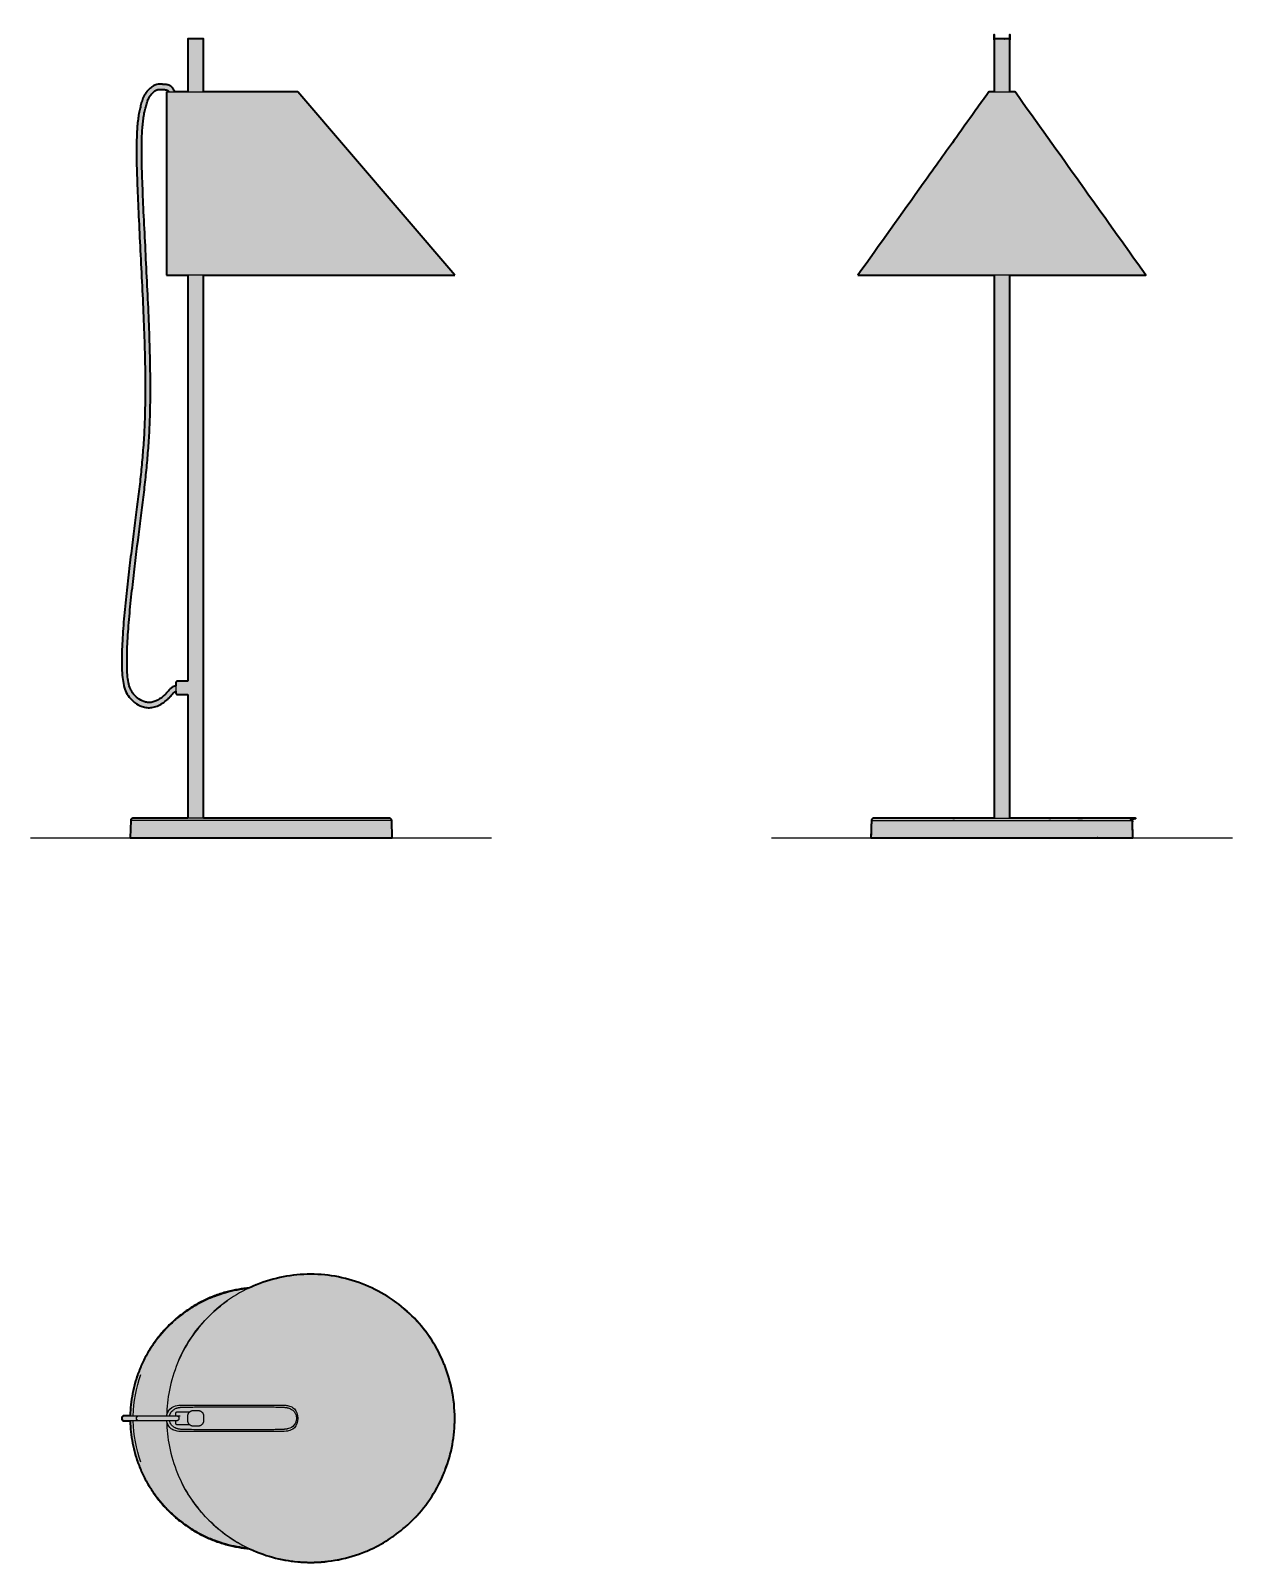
# Model space of a CAD drawing. Header units: millimetres. Extents: x 0 to 917, y -553 to 616.
import ezdxf

# ---------------------------------------------------------------- set-up
doc = ezdxf.new("R2010")
doc.units = ezdxf.units.MM
doc.layers.add('Blocks', color=7, linetype='Continuous')
doc.layers.add('Blocks$Fill', color=7, linetype='Continuous', true_color=0xffffff)
for name, color, linetype, lineweight, true_color in [('Blocks$Inner', 7, 'Continuous', 25, 0x007f00), ('Blocks$Outline', 7, 'Continuous', 35, 0xff3f3f), ('Groud', 7, 'Continuous', 25, 0x243775)]:
    doc.layers.add(name, color=color, linetype=linetype, lineweight=lineweight, true_color=true_color)

# ---------------------------------------------------------------- blocks, each defined once
blk = doc.blocks.new('YUH Table Lamp Top')
at = {"layer": 'Blocks$Fill'}
blk.add_hatch(color=256, dxfattribs=at).paths.add_polyline_path([(105, -104.4), (107.4, -105.3), (109.7, -106), (112.1, -106.8), (114.4, -107.5), (116.8, -108.1), (119.2, -108.7), (121.6, -109.2), (124, -109.7), (126.4, -110.1), (128.9, -110.4), (131.3, -110.7), (133.8, -111), (136.2, -111.2), (138.7, -111.3), (141.2, -111.4), (143.6, -111.4), (146.3, -111.4), (149, -111.3), (151.7, -111.1), (154.3, -110.9), (157, -110.6), (159.7, -110.2), (162.3, -109.8), (164.9, -109.3), (167.5, -108.8), (170.1, -108.2), (172.7, -107.5), (175.3, -106.8), (177.9, -106), (180.4, -105.1), (182.9, -104.2), (185.4, -103.2), (187.5, -102.3), (189.6, -101.4), (191.5, -100.4), (193.5, -99.5), (195.4, -98.5), (197.3, -97.4), (199.2, -96.3), (201.1, -95.2), (202.9, -94.1), (204.7, -92.9), (207.4, -91), (209.2, -89.7), (211, -88.4), (212.7, -87), (214.4, -85.6), (216.1, -84.2), (217.7, -82.7), (219.3, -81.2), (220.9, -79.7), (222.8, -77.8), (224.6, -75.8), (226.4, -73.8), (228.2, -71.8), (229.8, -69.7), (231.5, -67.6), (233.1, -65.5), (234.6, -63.3), (236.1, -61), (237.5, -58.8), (238.9, -56.5), (240.2, -54.2), (241.4, -51.8), (242.6, -49.4), (243.8, -47), (244.8, -44.5), (245.6, -42.7), (246.3, -40.8), (247.2, -38.4), (248, -36.1), (248.8, -33.7), (249.5, -31.3), (250.2, -28.8), (250.8, -26.4), (251.3, -23.9), (251.8, -21.4), (252.2, -19), (252.6, -16.5), (252.9, -14), (253.2, -11.5), (253.4, -9), (253.5, -6.4), (253.6, -3.9), (253.6, -1.4), (253.6, 1.4), (253.5, 4.1), (253.3, 6.9), (253.1, 9.6), (252.8, 12.4), (252.4, 15.1), (251.9, 17.9), (251.4, 20.6), (250.9, 22.9), (250.4, 25.2), (249.8, 27.6), (249.1, 29.9), (248.4, 32.1), (247.6, 34.4), (246.8, 36.7), (246, 38.9), (244.8, 41.7), (243.8, 44.1), (242.6, 46.6), (241.4, 49), (240.2, 51.3), (238.9, 53.7), (237.5, 56), (236.1, 58.2), (234.6, 60.4), (233.1, 62.6), (231.5, 64.8), (229.8, 66.9), (228.2, 69), (226.4, 71), (224.6, 73), (222.8, 75), (220.9, 76.9), (219, 78.7), (217, 80.6), (215, 82.3), (212.9, 84), (210.8, 85.7), (208.7, 87.3), (206.5, 88.8), (204.3, 90.3), (202.1, 91.8), (199.8, 93.2), (197.5, 94.5), (195.1, 95.8), (192.7, 97), (190.3, 98.2), (187.9, 99.3), (185.4, 100.4), (182.9, 101.3), (180.4, 102.3), (177.9, 103.1), (175.3, 103.9), (172.7, 104.7), (170.1, 105.3), (167.5, 106), (164.9, 106.5), (162.3, 107), (159.7, 107.4), (157, 107.8), (154.3, 108.1), (151.7, 108.3), (149, 108.5), (146.3, 108.6), (143.6, 108.6), (141, 108.6), (138.3, 108.5), (135.7, 108.3), (133.1, 108.1), (130.4, 107.8), (127.8, 107.4), (125.2, 107), (122.6, 106.6), (120, 106), (117.5, 105.4), (114.9, 104.8), (112.4, 104.1), (109.9, 103.3), (107.4, 102.4), (104.9, 101.5), (102.4, 100.6), (99.3, 99.2), (97, 98.2), (94.8, 98), (92.7, 97.7), (90.6, 97.4), (88.5, 97.1), (86.3, 96.7), (84.2, 96.2), (82, 95.7), (79.8, 95.1), (77.7, 94.5), (75.5, 93.9), (73.4, 93.2), (71.2, 92.4), (69.1, 91.6), (67, 90.7), (64.9, 89.8), (62.8, 88.8), (60.7, 87.8), (58.6, 86.7), (56.5, 85.6), (54.5, 84.4), (52.5, 83.2), (50.5, 81.9), (48.6, 80.5), (46.6, 79.2), (44.7, 77.7), (42.9, 76.2), (41, 74.7), (39.2, 73.1), (37.5, 71.5), (35.7, 69.9), (34, 68.2), (32.4, 66.4), (30.8, 64.7), (29.2, 62.9), (27.7, 61), (26.3, 59.1), (24.8, 57.2), (23.5, 55.3), (22.2, 53.3), (20.9, 51.3), (19.7, 49.3), (18.5, 47.3), (17.4, 45.2), (16.3, 43.1), (15.3, 41), (14.4, 38.9), (13.4, 36.8), (12.6, 34.7), (11.8, 32.5), (11, 30.4), (10.4, 28.2), (9.7, 26.1), (9.1, 23.9), (8.6, 21.8), (8.1, 19.6), (7.7, 17.5), (7.3, 15.3), (6.9, 13.2), (6.6, 11.1), (6.4, 8.9), (6.2, 6.8), (6, 4.7), (5.9, 2.7), (5.9, 0.6), (1.4, 0.6), (1.4, 0.6), (1.3, 0.6), (1.3, 0.6), (1.2, 0.6), (1.2, 0.6), (1.1, 0.6), (1.1, 0.6), (1, 0.5), (1, 0.5), (0.9, 0.5), (0.9, 0.5), (0.8, 0.5), (0.8, 0.5), (0.7, 0.5), (0.7, 0.5), (0.6, 0.4), (0.6, 0.4), (0.6, 0.4), (0.5, 0.4), (0.5, 0.3), (0.4, 0.3), (0.4, 0.3), (0.3, 0.3), (0.3, 0.2), (0.3, 0.2), (0.2, 0.2), (0.2, 0.2), (0.1, 0.1), (0.1, 0.1), (0.1, 0.1), (0, 0), (0, 0), (0, 0), (-0.1, -0.1), (-0.1, -0.1), (-0.1, -0.1), (-0.2, -0.2), (-0.2, -0.2), (-0.2, -0.3), (-0.2, -0.3), (-0.3, -0.3), (-0.3, -0.4), (-0.3, -0.4), (-0.3, -0.5), (-0.4, -0.5), (-0.4, -0.6), (-0.4, -0.6), (-0.4, -0.6), (-0.5, -0.7), (-0.5, -0.7), (-0.5, -0.8), (-0.5, -0.8), (-0.5, -0.9), (-0.5, -0.9), (-0.5, -1), (-0.5, -1), (-0.6, -1.1), (-0.6, -1.1), (-0.6, -1.2), (-0.6, -1.2), (-0.6, -1.3), (-0.6, -1.3), (-0.6, -1.4), (-0.6, -1.4), (-0.6, -1.5), (-0.6, -1.5), (-0.6, -1.6), (-0.6, -1.6), (-0.6, -1.7), (-0.6, -1.7), (-0.6, -1.8), (-0.5, -1.8), (-0.5, -1.9), (-0.5, -1.9), (-0.5, -1.9), (-0.5, -2), (-0.5, -2), (-0.5, -2.1), (-0.5, -2.1), (-0.4, -2.2), (-0.4, -2.2), (-0.4, -2.3), (-0.4, -2.3), (-0.3, -2.4), (-0.3, -2.4), (-0.3, -2.4), (-0.3, -2.5), (-0.2, -2.5), (-0.2, -2.6), (-0.2, -2.6), (-0.2, -2.6), (-0.1, -2.7), (-0.1, -2.7), (-0.1, -2.8), (0, -2.8), (0, -2.8), (0, -2.9), (0.1, -2.9), (0.1, -2.9), (0.1, -3), (0.2, -3), (0.2, -3), (0.3, -3), (0.3, -3.1), (0.3, -3.1), (0.4, -3.1), (0.4, -3.2), (0.5, -3.2), (0.5, -3.2), (0.6, -3.2), (0.6, -3.2), (0.6, -3.3), (0.7, -3.3), (0.7, -3.3), (0.8, -3.3), (0.8, -3.3), (0.9, -3.3), (0.9, -3.4), (1, -3.4), (1, -3.4), (1.1, -3.4), (1.1, -3.4), (1.2, -3.4), (1.2, -3.4), (1.3, -3.4), (1.3, -3.4), (1.4, -3.4), (1.4, -3.4), (1.8, -3.4), (3.1, -3.4), (5.9, -3.4), (5.9, -5.5), (6, -7.6), (6.2, -9.7), (6.4, -11.8), (6.6, -13.9), (6.9, -16), (7.3, -18.1), (7.7, -20.3), (8.1, -22.4), (8.6, -24.6), (9.1, -26.8), (9.7, -28.9), (10.4, -31.1), (11, -33.2), (11.8, -35.4), (12.6, -37.5), (13.4, -39.6), (14.4, -41.8), (15.3, -43.9), (16.3, -46), (17.4, -48), (18.5, -50.1), (19.7, -52.1), (20.9, -54.1), (22.2, -56.1), (23.5, -58.1), (24.8, -60), (26.3, -62), (27.7, -63.8), (29.2, -65.7), (30.8, -67.5), (32.4, -69.3), (34, -71), (35.7, -72.7), (37.5, -74.4), (39.2, -76), (41, -77.5), (42.9, -79.1), (44.7, -80.6), (46.6, -82), (48.6, -83.4), (50.5, -84.7), (52.5, -86), (54.5, -87.2), (56.5, -88.4), (58.6, -89.5), (60.7, -90.6), (62.8, -91.7), (64.9, -92.6), (67, -93.5), (69.1, -94.4), (71.2, -95.2), (73.4, -96), (75.5, -96.7), (77.7, -97.4), (79.8, -98), (82, -98.5), (84.2, -99), (86.3, -99.5), (88.5, -99.9), (90.6, -100.2), (92.7, -100.5), (94.8, -100.8), (97, -101), (97, -101), (97, -101), (97, -101), (97, -101), (99.4, -102.1), (102.3, -103.3)], flags=0)
at = {"layer": 'Blocks$Inner'}
for points, knots in [([(246, 38.9), (245.8, 39.5), (245.5, 40.1), (239.7, 54), (231.6, 66.1), (216.3, 81.4), (210.7, 86), (198.7, 94.1), (192.4, 97.5), (172.4, 105.7), (158, 108.5), (136.4, 108.5), (129.2, 107.8), (115.1, 105.1), (108.2, 103), (94.9, 97.5), (88.5, 94.1), (76.5, 86.1), (71, 81.5), (60.8, 71.3), (56.2, 65.7), (48.2, 53.7), (44.8, 47.3), (39.3, 34), (37.2, 27.1), (34.5, 13.6), (33.8, 7.1), (33.7, 0.6)], [41.376143, 41.376143, 41.376143, 41.376143, 43.307571, 43.307571, 86.615137, 86.615137, 108.281111, 108.281111, 129.947086, 129.947086, 173.244795, 173.244795, 194.878904, 194.878904, 216.513014, 216.513014, 238.178788, 238.178788, 259.844563, 259.844563, 281.4982, 281.4982, 303.151837, 303.151837, 324.805474, 324.805474, 344.453889, 344.453889, 344.453889, 344.453889]), ([(102.4, 100.6), (115.5, 105.9), (129.5, 108.6), (158, 108.6), (172.1, 105.8), (198.7, 94.9), (210.7, 86.9), (231.1, 66.8), (239.2, 54.9), (247.7, 34.9), (249.9, 27.8), (252.9, 13.3), (253.6, 6), (253.6, -1.4)], [-215.634676, -215.634676, -215.634676, -215.634676, -173.229556, -173.229556, -130.258664, -130.258664, -87.287772, -87.287772, -44.31688, -44.31688, -22.15844, -22.15844, 0, 0, 0, 0]), ([(43, 43.1), (48.6, 55.7), (56.5, 67.2), (70.6, 81.1), (75.2, 84.9), (80, 88.3)], [-300.602774, -300.602774, -300.602774, -300.602774, -259.17134, -259.17134, -241.322015, -241.322015, -241.322015, -241.322015]), ([(-0.6, -1.4), (-0.6, -1.4), (-0.6, -1.3), (-0.6, -1.3), (-0.6, -1.3), (-0.6, -1.3), (-0.6, -1.2), (-0.6, -1.2), (-0.6, -1.2), (-0.6, -1.1), (-0.6, -1.1), (-0.6, -1.1), (-0.5, -1), (-0.5, -1), (-0.5, -1), (-0.5, -0.9), (-0.5, -0.9), (-0.5, -0.9), (-0.5, -0.8), (-0.5, -0.8), (-0.5, -0.8), (-0.5, -0.7), (-0.5, -0.7), (-0.4, -0.7), (-0.4, -0.6), (-0.4, -0.6), (-0.4, -0.6), (-0.4, -0.6), (-0.4, -0.5), (-0.4, -0.5), (-0.3, -0.5), (-0.3, -0.4), (-0.3, -0.4), (-0.3, -0.4), (-0.3, -0.4), (-0.3, -0.3), (-0.2, -0.3), (-0.2, -0.3), (-0.2, -0.2), (-0.2, -0.2), (-0.2, -0.2), (-0.2, -0.2), (-0.1, -0.1), (-0.1, -0.1), (-0.1, -0.1), (-0.1, -0.1), (0, 0), (0, 0), (0, 0), (0, 0), (0, 0), (0.1, 0.1), (0.1, 0.1), (0.1, 0.1), (0.1, 0.1), (0.2, 0.2), (0.2, 0.2), (0.3, 0.2), (0.4, 0.3), (0.4, 0.3), (0.5, 0.3), (0.5, 0.4), (0.6, 0.4), (0.6, 0.4), (0.7, 0.5), (0.8, 0.5), (0.8, 0.5), (0.9, 0.5), (1, 0.5), (1, 0.5), (1.1, 0.6), (1.2, 0.6), (1.2, 0.6), (1.3, 0.6), (1.3, 0.6), (1.4, 0.6)], [3.142279, 3.142279, 3.142279, 3.142279, 3.240464, 3.240464, 3.240464, 3.338648, 3.338648, 3.338648, 3.436833, 3.436833, 3.436833, 3.535017, 3.535017, 3.535017, 3.633202, 3.633202, 3.633202, 3.731386, 3.731386, 3.731386, 3.829571, 3.829571, 3.829571, 3.927755, 3.927755, 3.927755, 4.025939, 4.025939, 4.025939, 4.124123, 4.124123, 4.124123, 4.222307, 4.222307, 4.222307, 4.320491, 4.320491, 4.320491, 4.418675, 4.418675, 4.418675, 4.516858, 4.516858, 4.516858, 4.615042, 4.615042, 4.615042, 4.713225, 4.713225, 4.713225, 4.811408, 4.811408, 4.811408, 4.909591, 4.909591, 4.909591, 5.106016, 5.106016, 5.106016, 5.302441, 5.302441, 5.302441, 5.498865, 5.498865, 5.498865, 5.695288, 5.695288, 5.695288, 5.891712, 5.891712, 5.891712, 6.088135, 6.088135, 6.088135, 6.284558, 6.284558, 6.284558, 6.284558]), ([(1.4, 0.6), (1.4, 0.6), (1.5, 0.6), (1.8, 0.6), (2.1, 0.6), (2.5, 0.6), (3.1, 0.6), (3.6, 0.6), (4.3, 0.6), (5, 0.6), (5.7, 0.6), (6.4, 0.6), (7.1, 0.6), (7.9, 0.6), (8.6, 0.6), (9.3, 0.6), (10.5, 0.6), (11.6, 0.6), (12.7, 0.6)], [6.284558, 6.284558, 6.284558, 6.284558, 19.305913, 19.305913, 19.305913, 38.169862, 38.169862, 38.169862, 57.734241, 57.734241, 57.734241, 76.698686, 76.698686, 76.698686, 94.759581, 94.759581, 94.759581, 121.230551, 121.230551, 121.230551, 121.230551]), ([(10.7, -1.4), (10.7, -1.4), (10.7, -1.3), (10.7, -1.3), (10.7, -1.3), (10.7, -1.3), (10.7, -1.2), (10.7, -1.2), (10.7, -1.2), (10.7, -1.1), (10.7, -1.1), (10.7, -1.1), (10.7, -1), (10.7, -1), (10.7, -1), (10.8, -0.9), (10.8, -0.9), (10.8, -0.9), (10.8, -0.8), (10.8, -0.8), (10.8, -0.8), (10.8, -0.7), (10.8, -0.7), (10.8, -0.7), (10.8, -0.6), (10.9, -0.6), (10.9, -0.6), (10.9, -0.6), (10.9, -0.5), (10.9, -0.5), (10.9, -0.5), (10.9, -0.4), (11, -0.4), (11, -0.4), (11, -0.4), (11, -0.3), (11, -0.3), (11, -0.3), (11.1, -0.2), (11.1, -0.2), (11.1, -0.2), (11.1, -0.2), (11.1, -0.1), (11.2, -0.1), (11.2, -0.1), (11.2, -0.1), (11.2, 0), (11.3, 0), (11.3, 0), (11.3, 0), (11.3, 0), (11.3, 0.1), (11.4, 0.1), (11.4, 0.1), (11.4, 0.1), (11.5, 0.2), (11.5, 0.2), (11.6, 0.2), (11.6, 0.3), (11.7, 0.3), (11.7, 0.3), (11.8, 0.4), (11.9, 0.4), (11.9, 0.4), (12, 0.5), (12, 0.5), (12.1, 0.5), (12.2, 0.5), (12.2, 0.5), (12.3, 0.5), (12.4, 0.6), (12.4, 0.6), (12.5, 0.6), (12.6, 0.6), (12.6, 0.6), (12.7, 0.6)], [104.735459, 104.735459, 104.735459, 104.735459, 104.833644, 104.833644, 104.833644, 104.931829, 104.931829, 104.931829, 105.030013, 105.030013, 105.030013, 105.128198, 105.128198, 105.128198, 105.226383, 105.226383, 105.226383, 105.324567, 105.324567, 105.324567, 105.422752, 105.422752, 105.422752, 105.520937, 105.520937, 105.520937, 105.619121, 105.619121, 105.619121, 105.717306, 105.717306, 105.717306, 105.815491, 105.815491, 105.815491, 105.913676, 105.913676, 105.913676, 106.01186, 106.01186, 106.01186, 106.110045, 106.110045, 106.110045, 106.20823, 106.20823, 106.20823, 106.306415, 106.306415, 106.306415, 106.4046, 106.4046, 106.4046, 106.502785, 106.502785, 106.502785, 106.699214, 106.699214, 106.699214, 106.895644, 106.895644, 106.895644, 107.092073, 107.092073, 107.092073, 107.288502, 107.288502, 107.288502, 107.484932, 107.484932, 107.484932, 107.681362, 107.681362, 107.681362, 107.877791, 107.877791, 107.877791, 107.877791]), ([(12.7, 0.6), (12.7, 0.6), (12.8, 0.6), (12.9, 0.6), (13, 0.6), (13.3, 0.6), (13.7, 0.6), (13.9, 0.6), (14.1, 0.6), (14.3, 0.6), (14.5, 0.6), (14.8, 0.6), (15.1, 0.6), (15.4, 0.6), (15.7, 0.6), (16.1, 0.6), (16.4, 0.6), (16.8, 0.6), (17.2, 0.6), (17.4, 0.6), (17.6, 0.6), (17.9, 0.6), (18, 0.6), (18.1, 0.6), (18.2, 0.6), (18.3, 0.6), (18.5, 0.6), (18.6, 0.6), (18.8, 0.6), (18.9, 0.6), (19, 0.6), (19.4, 0.6), (19.7, 0.6), (20, 0.6), (20.2, 0.6), (20.3, 0.6), (20.5, 0.6), (20.7, 0.6), (20.9, 0.6), (21.2, 0.6), (21.4, 0.6), (21.6, 0.6), (21.9, 0.6), (22, 0.6), (22.1, 0.6), (22.4, 0.6), (22.6, 0.6), (22.9, 0.6), (23.2, 0.6), (23.5, 0.6), (23.8, 0.6), (24, 0.6), (24.2, 0.6), (24.3, 0.6), (24.6, 0.6), (24.9, 0.6), (25.2, 0.6), (25.4, 0.6), (25.6, 0.6), (25.9, 0.6), (26.2, 0.6), (26.5, 0.6), (26.7, 0.6), (26.8, 0.6), (27.2, 0.6), (27.5, 0.6), (27.8, 0.6), (28.2, 0.6), (28.5, 0.6), (28.8, 0.6), (29.2, 0.6), (29.4, 0.6), (29.8, 0.6), (30.3, 0.6), (30.8, 0.6), (31, 0.6), (31.3, 0.6), (31.5, 0.6), (31.8, 0.6), (32, 0.6), (32.3, 0.6), (32.5, 0.6), (32.9, 0.6), (33.2, 0.6), (33.4, 0.6), (33.5, 0.6), (33.7, 0.6), (33.8, 0.6), (33.9, 0.6), (34.1, 0.6), (34.3, 0.6), (34.5, 0.6), (34.7, 0.6), (34.9, 0.6), (35.1, 0.6), (35.3, 0.6), (35.4, 0.6), (35.5, 0.6), (35.7, 0.6), (35.9, 0.6), (36.1, 0.6), (36.2, 0.6), (36.4, 0.6), (36.6, 0.6), (36.8, 0.6), (36.9, 0.6), (37, 0.6), (37.1, 0.6), (37.3, 0.6), (37.5, 0.6), (37.6, 0.6), (37.6, 0.6), (37.6, 0.6), (37.7, 0.6), (37.9, 0.6), (38, 0.6), (38.2, 0.6), (38.6, 0.6), (39, 0.6), (39.4, 0.6), (39.7, 0.6), (40, 0.6), (40.3, 0.6), (40.8, 0.6), (41.1, 0.6), (41.1, 0.6)], [107.877791, 107.877791, 107.877791, 107.877791, 118.736639, 118.736639, 118.736639, 129.585013, 129.585013, 129.585013, 134.137699, 134.137699, 134.137699, 138.301333, 138.301333, 138.301333, 142.21933, 142.21933, 142.21933, 146.039455, 146.039455, 146.039455, 147.997987, 147.997987, 147.997987, 148.675295, 148.675295, 148.675295, 149.37023, 149.37023, 150.085946, 150.085946, 150.085946, 151.207216, 151.207216, 152.404644, 152.404644, 152.404644, 153.037963, 153.037963, 153.692173, 153.692173, 154.363653, 154.363653, 155.049009, 155.049009, 155.049009, 155.74455, 155.74455, 156.445047, 156.445047, 157.145293, 157.145293, 157.840849, 157.840849, 157.840849, 158.528271, 158.528271, 159.205717, 159.205717, 159.205717, 159.873225, 159.873225, 160.533782, 160.533782, 160.533782, 161.192718, 161.192718, 161.857909, 161.857909, 162.535104, 162.535104, 163.227473, 163.227473, 163.227473, 164.662594, 164.662594, 164.662594, 165.40578, 165.40578, 165.40578, 166.16638, 166.16638, 166.16638, 166.941484, 166.941484, 167.333484, 167.333484, 167.72886, 167.72886, 167.72886, 168.129018, 168.129018, 168.536862, 168.536862, 168.956574, 168.956574, 169.39376, 169.39376, 169.39376, 169.855307, 169.855307, 170.349224, 170.349224, 170.884203, 170.884203, 171.469293, 171.469293, 171.469293, 172.113791, 172.113791, 172.826508, 172.826508, 172.826508, 173.080855, 173.080855, 173.080855, 174.492354, 174.492354, 174.492354, 179.012617, 179.012617, 179.012617, 185.513592, 185.513592, 185.513592, 206.262318, 206.262318, 206.262318, 206.262318]), ([(33.8, 0.6), (34.2, 2.4), (35, 4.3), (37.9, 7.5), (40.4, 8.1), (42.8, 8.6), (43.2, 8.6), (45.2, 8.6), (46.2, 8.6), (53.1, 8.6), (56, 8.6), (72.3, 8.6), (94.5, 8.6), (108.8, 8.6), (109.8, 8.6), (123.3, 8.6), (124.5, 8.6), (125.9, 8.4), (126, 8.4), (127.2, 8), (127.8, 7.9), (129.4, 7.2), (130.4, 6.7), (132.9, 4.2), (133.8, 1.6), (133.8, -1.4)], [20.378264, 20.378264, 20.378264, 20.378264, 75.789612, 75.789612, 156.41117, 156.41117, 219.304207, 219.304207, 483.749832, 483.749832, 607.121278, 607.121278, 963.535646, 963.535646, 990.291162, 990.291162, 1369.058499, 1369.058499, 1418.157599, 1418.157599, 1444.070062, 1444.070062, 1481.141153, 1481.141153, 1550.783711, 1550.783711, 1550.783711, 1550.783711]), ([(35.9, 0.6), (36, 1.1), (36.6, 2.7), (38.3, 4.8), (40.2, 5.9), (41.3, 6.4), (41.8, 6.5), (42, 6.6), (42.3, 6.7), (42.5, 6.7), (42.7, 6.8), (42.9, 6.8), (43.1, 6.8), (43.2, 6.9), (43.4, 6.9), (43.6, 6.9), (43.9, 6.9), (44.1, 7), (44.4, 7), (44.8, 7), (45.4, 7.1), (46.3, 7.1), (47.9, 7.2), (49.9, 7.2), (52.5, 7.2), (55.7, 7.3), (59.7, 7.3), (66.8, 7.3), (73.8, 7.4), (84.1, 7.4), (91.5, 7.4), (101.3, 7.3), (107.4, 7.3), (114.1, 7.3), (117.8, 7.2), (120.1, 7.2), (121.6, 7.1), (122.9, 7.1), (123.6, 7), (124.1, 6.9), (124.4, 6.9), (124.7, 6.9), (125, 6.8), (125.3, 6.8), (125.5, 6.8), (125.7, 6.7), (126, 6.7), (126.5, 6.5), (127.5, 6.2), (128.8, 5.7), (130, 4.8), (131.2, 3.7), (132.4, 1.7), (132.8, -0.3), (132.8, -1.4)], [-41.598091, -41.598091, -41.598091, -41.598091, -41.217, -40.367165, -39.51733, -39.092412, -38.879954, -38.667495, -38.455036, -37.81766, -37.392742, -36.967825, -36.542907, -36.11799, -35.693072, -35.268155, -34.843237, -34.41832, -33.993402, -33.568485, -32.718649, -31.868814, -31.018979, -29.319309, -28.469474, -27.619639, -25.919969, -25.070134, -22.520629, -21.670794, -19.121289, -18.271454, -15.721948, -14.872113, -12.322608, -11.154085, -10.622938, -8.923268, -7.436057, -7.223598, -6.373763, -5.523928, -4.833437, -4.142946, -3.7977, -3.718028, -3.452455, -3.107209, -2.761964, -2.071473, -1.726227, -1.380982, -0.690491, 0, 0, 0, 0]), ([(41.1, 0.6), (41.1, 0.6), (41.1, 0.6), (41.1, 0.6), (41.9, 0.6), (42.9, 0.6), (44, 0.6)], [68.617378, 68.617378, 68.617378, 68.617378, 68.641551, 68.641551, 68.641551, 71.557057, 71.557057, 71.557057, 71.557057]), ([(41.1, 0.6), (41.2, 0.6), (41.3, 0.6), (41.5, 0.6), (41.7, 0.5), (41.9, 0.4), (42, 0.4), (42.2, 0.3), (42.3, 0.2), (42.4, 0.1), (42.5, 0), (42.6, -0.1), (42.6, -0.1), (42.7, -0.2), (42.8, -0.3), (42.8, -0.4), (42.9, -0.5), (42.9, -0.6), (42.9, -0.6), (43, -0.7), (43, -0.8), (43, -0.9), (43.1, -1), (43.1, -1.1), (43.1, -1.2), (43.1, -1.3), (43.1, -1.4), (43.1, -1.4)], [206.262318, 206.262318, 206.262318, 206.262318, 206.459168, 206.656017, 206.852866, 207.049716, 207.246565, 207.443414, 207.640263, 207.738688, 207.837113, 207.935537, 208.033962, 208.132387, 208.230811, 208.329236, 208.427661, 208.526085, 208.62451, 208.722935, 208.821359, 208.919784, 209.018209, 209.116633, 209.215058, 209.313482, 209.411907, 209.411907, 209.411907, 209.411907]), ([(1.4, -3.4), (1.3, -3.4), (1.3, -3.4), (1.2, -3.4), (1.2, -3.4), (1.1, -3.4), (1, -3.4), (1, -3.4), (0.9, -3.3), (0.8, -3.3), (0.8, -3.3), (0.7, -3.3), (0.6, -3.3), (0.6, -3.2), (0.5, -3.2), (0.5, -3.2), (0.4, -3.1), (0.4, -3.1), (0.3, -3.1), (0.2, -3), (0.2, -3), (0.1, -3), (0.1, -2.9), (0.1, -2.9), (0.1, -2.9), (0, -2.9), (0, -2.9), (0, -2.8), (0, -2.8), (0, -2.8), (-0.1, -2.8), (-0.1, -2.7), (-0.1, -2.7), (-0.1, -2.7), (-0.2, -2.7), (-0.2, -2.6), (-0.2, -2.6), (-0.2, -2.6), (-0.2, -2.6), (-0.2, -2.5), (-0.3, -2.5), (-0.3, -2.5), (-0.3, -2.4), (-0.3, -2.4), (-0.3, -2.4), (-0.3, -2.4), (-0.4, -2.3), (-0.4, -2.3), (-0.4, -2.3), (-0.4, -2.2), (-0.4, -2.2), (-0.4, -2.2), (-0.4, -2.1), (-0.5, -2.1), (-0.5, -2.1), (-0.5, -2.1), (-0.5, -2), (-0.5, -2), (-0.5, -2), (-0.5, -1.9), (-0.5, -1.9), (-0.5, -1.9), (-0.5, -1.8), (-0.5, -1.8), (-0.6, -1.8), (-0.6, -1.7), (-0.6, -1.7), (-0.6, -1.7), (-0.6, -1.6), (-0.6, -1.6), (-0.6, -1.6), (-0.6, -1.5), (-0.6, -1.5), (-0.6, -1.5), (-0.6, -1.4), (-0.6, -1.4)], [0, 0, 0, 0, 0.196423, 0.196423, 0.196423, 0.392846, 0.392846, 0.392846, 0.58927, 0.58927, 0.58927, 0.785693, 0.785693, 0.785693, 0.982117, 0.982117, 0.982117, 1.178542, 1.178542, 1.178542, 1.374966, 1.374966, 1.374966, 1.473149, 1.473149, 1.473149, 1.571333, 1.571333, 1.571333, 1.669516, 1.669516, 1.669516, 1.7677, 1.7677, 1.7677, 1.865883, 1.865883, 1.865883, 1.964067, 1.964067, 1.964067, 2.062251, 2.062251, 2.062251, 2.160435, 2.160435, 2.160435, 2.258619, 2.258619, 2.258619, 2.356803, 2.356803, 2.356803, 2.454987, 2.454987, 2.454987, 2.553172, 2.553172, 2.553172, 2.651356, 2.651356, 2.651356, 2.749541, 2.749541, 2.749541, 2.847725, 2.847725, 2.847725, 2.94591, 2.94591, 2.94591, 3.044094, 3.044094, 3.044094, 3.142279, 3.142279, 3.142279, 3.142279]), ([(12.7, -3.4), (11.6, -3.4), (10.5, -3.4), (9.3, -3.4), (8.6, -3.4), (7.9, -3.4), (7.1, -3.4), (6.4, -3.4), (5.7, -3.4), (5, -3.4), (4.3, -3.4), (3.6, -3.4), (3.1, -3.4), (2.5, -3.4), (2.1, -3.4), (1.8, -3.4), (1.5, -3.4), (1.4, -3.4), (1.4, -3.4)], [-114.907386, -114.907386, -114.907386, -114.907386, -88.475023, -88.475023, -88.475023, -70.414128, -70.414128, -70.414128, -51.449683, -51.449683, -51.449683, -31.885304, -31.885304, -31.885304, -13.021355, -13.021355, -13.021355, 0, 0, 0, 0]), ([(12.7, -3.4), (12.6, -3.4), (12.6, -3.4), (12.5, -3.4), (12.4, -3.4), (12.4, -3.4), (12.3, -3.4), (12.2, -3.4), (12.2, -3.3), (12.1, -3.3), (12, -3.3), (12, -3.3), (11.9, -3.3), (11.9, -3.2), (11.8, -3.2), (11.7, -3.2), (11.7, -3.1), (11.6, -3.1), (11.6, -3.1), (11.5, -3), (11.5, -3), (11.4, -3), (11.4, -2.9), (11.4, -2.9), (11.3, -2.9), (11.3, -2.9), (11.3, -2.9), (11.3, -2.8), (11.3, -2.8), (11.2, -2.8), (11.2, -2.8), (11.2, -2.7), (11.2, -2.7), (11.1, -2.7), (11.1, -2.7), (11.1, -2.6), (11.1, -2.6), (11.1, -2.6), (11, -2.6), (11, -2.5), (11, -2.5), (11, -2.5), (11, -2.4), (11, -2.4), (10.9, -2.4), (10.9, -2.4), (10.9, -2.3), (10.9, -2.3), (10.9, -2.3), (10.9, -2.2), (10.9, -2.2), (10.8, -2.2), (10.8, -2.1), (10.8, -2.1), (10.8, -2.1), (10.8, -2.1), (10.8, -2), (10.8, -2), (10.8, -2), (10.8, -1.9), (10.8, -1.9), (10.7, -1.9), (10.7, -1.8), (10.7, -1.8), (10.7, -1.8), (10.7, -1.7), (10.7, -1.7), (10.7, -1.7), (10.7, -1.6), (10.7, -1.6), (10.7, -1.6), (10.7, -1.5), (10.7, -1.5), (10.7, -1.5), (10.7, -1.4), (10.7, -1.4)], [101.593127, 101.593127, 101.593127, 101.593127, 101.789557, 101.789557, 101.789557, 101.985987, 101.985987, 101.985987, 102.182416, 102.182416, 102.182416, 102.378846, 102.378846, 102.378846, 102.575275, 102.575275, 102.575275, 102.771704, 102.771704, 102.771704, 102.968134, 102.968134, 102.968134, 103.066319, 103.066319, 103.066319, 103.164504, 103.164504, 103.164504, 103.262688, 103.262688, 103.262688, 103.360873, 103.360873, 103.360873, 103.459058, 103.459058, 103.459058, 103.557243, 103.557243, 103.557243, 103.655428, 103.655428, 103.655428, 103.753613, 103.753613, 103.753613, 103.851797, 103.851797, 103.851797, 103.949982, 103.949982, 103.949982, 104.048167, 104.048167, 104.048167, 104.146351, 104.146351, 104.146351, 104.244536, 104.244536, 104.244536, 104.342721, 104.342721, 104.342721, 104.440905, 104.440905, 104.440905, 104.53909, 104.53909, 104.53909, 104.637275, 104.637275, 104.637275, 104.735459, 104.735459, 104.735459, 104.735459]), ([(41.1, -3.4), (41.1, -3.4), (40.8, -3.4), (40.3, -3.4), (40, -3.4), (39.7, -3.4), (39.4, -3.4), (39, -3.4), (38.6, -3.4), (38.2, -3.4), (38, -3.4), (37.8, -3.4), (37.6, -3.4), (37.3, -3.4), (37.1, -3.4), (36.9, -3.4), (36.4, -3.4), (35.9, -3.4), (35.4, -3.4), (34.9, -3.4), (34.4, -3.4), (33.8, -3.4), (33.3, -3.4), (32.8, -3.4), (32.3, -3.4), (32, -3.4), (31.8, -3.4), (31.5, -3.4), (31.3, -3.4), (31, -3.4), (30.8, -3.4), (30.3, -3.4), (29.8, -3.4), (29.4, -3.4), (28.4, -3.4), (27.5, -3.4), (26.7, -3.4), (26.2, -3.4), (25.8, -3.4), (25.4, -3.4), (25, -3.4), (24.6, -3.4), (24.2, -3.4), (23.4, -3.4), (22.7, -3.4), (22, -3.4), (21.3, -3.4), (20.7, -3.4), (20.2, -3.4), (19.7, -3.4), (19.3, -3.4), (18.9, -3.4), (18.5, -3.4), (18.2, -3.4), (17.9, -3.4), (17.6, -3.4), (17.4, -3.4), (17.2, -3.4), (16.8, -3.4), (16.4, -3.4), (16.1, -3.4), (15.7, -3.4), (15.4, -3.4), (15.1, -3.4), (14.8, -3.4), (14.5, -3.4), (14.3, -3.4), (14.1, -3.4), (13.9, -3.4), (13.7, -3.4), (13.3, -3.4), (13, -3.4), (12.9, -3.4), (12.8, -3.4), (12.7, -3.4), (12.7, -3.4)], [3.149381, 3.149381, 3.149381, 3.149381, 23.898108, 23.898108, 23.898108, 30.399082, 30.399082, 30.399082, 34.919346, 34.919346, 34.919346, 36.585604, 36.585604, 36.585604, 37.944734, 37.944734, 37.944734, 40.036338, 40.036338, 40.036338, 41.712036, 41.712036, 41.712036, 43.27689, 43.27689, 43.27689, 44.037508, 44.037508, 44.037508, 44.780722, 44.780722, 44.780722, 46.215911, 46.215911, 46.215911, 48.920153, 48.920153, 48.920153, 50.251284, 50.251284, 50.251284, 51.618215, 51.618215, 51.618215, 54.416033, 54.416033, 54.416033, 57.062762, 57.062762, 57.062762, 59.383636, 59.383636, 59.383636, 61.472931, 61.472931, 61.472931, 63.431464, 63.431464, 63.431464, 67.251589, 67.251589, 67.251589, 71.169585, 71.169585, 71.169585, 75.333219, 75.333219, 75.333219, 79.885905, 79.885905, 79.885905, 90.73428, 90.73428, 90.73428, 101.593127, 101.593127, 101.593127, 101.593127]), ([(33.7, -3.4), (33.8, -9.9), (34.5, -16.5), (37.2, -29.9), (39.3, -36.9), (44.8, -50.2), (48.2, -56.5), (56.2, -68.5), (60.8, -74.1), (74.7, -87.9), (84.8, -95.1), (95.9, -100.5)], [2.005219, 2.005219, 2.005219, 2.005219, 21.653583, 21.653583, 43.307167, 43.307167, 64.960758, 64.960758, 86.614349, 86.614349, 123.736133, 123.736133, 123.736133, 123.736133]), ([(133.8, -1.4), (133.8, -4.4), (132.9, -7), (129.8, -10.1), (127.8, -10.7), (126, -11.2), (125.9, -11.2), (124.7, -11.4), (123.8, -11.4), (115.3, -11.4), (113.2, -11.4), (97.8, -11.4), (73.2, -11.4), (59.5, -11.4), (58.9, -11.4), (47, -11.4), (45.8, -11.4), (43.2, -11.4), (42.8, -11.4), (40.9, -11), (39.6, -10.7), (37.6, -9.7), (36.8, -9.1), (35, -7.1), (34.2, -5.2), (33.8, -3.4)], [1550.783711, 1550.783711, 1550.783711, 1550.783711, 1552.32838, 1552.32838, 1553.725352, 1553.725352, 1554.814368, 1554.814368, 1561.517863, 1561.517863, 1563.215409, 1563.215409, 1571.714099, 1571.714099, 1572.164055, 1572.164055, 1580.315863, 1580.315863, 1581.710828, 1581.710828, 1582.826859, 1582.826859, 1583.514508, 1583.514508, 1584.724797, 1584.724797, 1584.724797, 1584.724797]), ([(132.8, -1.4), (132.8, -4.2), (130.3, -8.4), (126.4, -9.4), (125.5, -9.6), (125.3, -9.6), (125.1, -9.6), (124.9, -9.7), (124.7, -9.7), (124.6, -9.7), (124.4, -9.7), (124.2, -9.8), (124, -9.8), (123.7, -9.8), (123.4, -9.8), (123.1, -9.9), (122.5, -9.9), (121.6, -9.9), (120.2, -10), (118.3, -10), (115.7, -10.1), (112.7, -10.1), (108.9, -10.1), (102, -10.2), (95.1, -10.2), (84.9, -10.2), (77.4, -10.2), (67.5, -10.2), (61.2, -10.2), (54.3, -10.1), (50.4, -10), (48, -10), (46.3, -9.9), (45, -9.9), (44.2, -9.8), (43.6, -9.7), (43.2, -9.7), (42.8, -9.6), (42.6, -9.6), (42.4, -9.5), (42.2, -9.5), (42.1, -9.4), (41.7, -9.3), (40.8, -9), (39.6, -8.5), (38.4, -7.5), (37.2, -6.4), (36.4, -4.9), (36, -3.7), (35.9, -3.4)], [0, 0, 0, 0, 1.965717, 3.931433, 4.422862, 4.914291, 5.40572, 5.89715, 6.388579, 6.880008, 7.371437, 7.862866, 8.354295, 8.845724, 9.337153, 9.828583, 10.811441, 11.794299, 12.777157, 14.742874, 15.725732, 16.70859, 18.674307, 19.657165, 22.60574, 23.588598, 26.537173, 27.520031, 30.468606, 31.451464, 34.400039, 35.751469, 36.365756, 38.331472, 40.051474, 40.297189, 42.262905, 43.061478, 43.86005, 44.259336, 44.351479, 44.658622, 45.057908, 45.457195, 46.255767, 46.655053, 47.054339, 47.852912, 48.109197, 48.109197, 48.109197, 48.109197]), ([(43.1, -1.4), (43.1, -1.4), (43.1, -1.5), (43.1, -1.6), (43.1, -1.7), (43.1, -1.8), (43, -1.9), (43, -2), (43, -2.1), (42.9, -2.2), (42.9, -2.3), (42.9, -2.4), (42.8, -2.4), (42.8, -2.5), (42.7, -2.6), (42.6, -2.7), (42.6, -2.8), (42.5, -2.8), (42.4, -2.9), (42.3, -3), (42.2, -3.1), (42, -3.2), (41.9, -3.3), (41.7, -3.3), (41.5, -3.4), (41.3, -3.4), (41.2, -3.4), (41.1, -3.4)], [0, 0, 0, 0, 0.098418, 0.196836, 0.295255, 0.393673, 0.492091, 0.590509, 0.688927, 0.787345, 0.885764, 0.984182, 1.0826, 1.181018, 1.279436, 1.377854, 1.476273, 1.574691, 1.673109, 1.771527, 1.968363, 2.1652, 2.362036, 2.558872, 2.755709, 2.952545, 3.149381, 3.149381, 3.149381, 3.149381]), ([(253.6, -1.4), (253.6, -15.8), (250.8, -30.2), (239.8, -56.8), (231.6, -69), (216.3, -84.3), (210.7, -88.9), (198.7, -96.9), (192.4, -100.3), (172.4, -108.5), (158, -111.3), (136.4, -111.4), (129.2, -110.7), (115.1, -107.9), (108.2, -105.8), (99.7, -102.3), (97.8, -101.4), (95.9, -100.5)], [0, 0, 0, 0, 43.30765, 43.30765, 86.615286, 86.615286, 108.282187, 108.282187, 129.949088, 129.949088, 173.247344, 173.247344, 194.880315, 194.880315, 216.513286, 216.513286, 222.694068, 222.694068, 222.694068, 222.694068]), ([(246.3, -40.8), (245.9, -42.1), (245.4, -43.3), (239.2, -57.7), (231.1, -69.6), (216.7, -83.8), (212.2, -87.6), (207.4, -91)], [-306.133911, -306.133911, -306.133911, -306.133911, -302.142232, -302.142232, -259.17134, -259.17134, -241.485015, -241.485015, -241.485015, -241.485015]), ([(95.9, -100.5), (85, -95.3), (75, -88.2), (58, -71.4), (51, -61.8), (45.6, -51.4)], [-123.752186, -123.752186, -123.752186, -123.752186, -87.287772, -87.287772, -51.88446, -51.88446, -51.88446, -51.88446]), ([(102.3, -103.3), (102.1, -103.3), (102, -103.2), (100.2, -102.5), (98.6, -101.8), (97, -101)], [-130.69392, -130.69392, -130.69392, -130.69392, -130.258152, -130.258152, -124.881207, -124.881207, -124.881207, -124.881207]), ([(189.6, -101.4), (188.2, -102), (186.8, -102.6), (172.1, -108.6), (158, -111.4), (130.4, -111.4), (117.4, -109), (105, -104.4)], [-220.738161, -220.738161, -220.738161, -220.738161, -216.200448, -216.200448, -173.229556, -173.229556, -133.659062, -133.659062, -133.659062, -133.659062])]:
    blk.add_open_spline(points, degree=3, knots=knots, dxfattribs=at)
for points, weights in [([(5.9, 0.6), (7.7, 90.2), (97, 98.2)], [0.991865295939, 0.728843964604, 0.965998092238]), ([(6.3, 0.6), (8, 88.9), (95.9, 97.7)], [0.991827938232, 0.730962557187, 0.962239426395]), ([(49.9, 0.4), (49.9, 4.6), (54.1, 4.6)], [1, 0.707106781187, 1]), ([(57.6, 4.6), (61.9, 4.6), (61.9, 0.4)], [1, 0.707106781187, 1]), ([(97, -101), (7.7, -93), (5.9, -3.4)], [0.966018802859, 0.728832480334, 0.991865295939]), ([(95.9, -100.5), (8, -91.7), (6.3, -3.4)], [0.962317635505, 0.730915881128, 0.99183374863]), ([(54.1, -7.4), (49.9, -7.4), (49.9, -3.2)], [1, 0.707106781187, 1]), ([(61.9, -3.2), (61.9, -7.4), (57.6, -7.4)], [1, 0.707106781187, 1])]:
    blk.add_rational_spline(points, weights, degree=2, dxfattribs=at)
for points, degree in [([(8.2, 0.6), (8.4, 11.3), (10.4, 21.9), (14.1, 32)], 3), ([(41.8, 3.6), (51.4, 3.6)], 1), ([(49.9, -3.2), (49.9, 0.4)], 1), ([(54.1, 4.6), (57.6, 4.6)], 1), ([(61.9, 0.4), (61.9, -3.2)], 1), ([(14.1, -34.8), (10.4, -24.8), (8.4, -14.1), (8.2, -3.4)], 3), ([(51.4, -6.4), (41.8, -6.4)], 1), ([(57.6, -7.4), (54.1, -7.4)], 1)]:
    blk.add_open_spline(points, degree=degree, dxfattribs=at)
for points, weights, knots in [([(40.8, 2.6), (40.8, 3), (41.1, 3.3), (41.4, 3.6), (41.8, 3.6)], [1, 0.853553390593, 0.853553390593, 0.853553390593, 1], [6.627419, 6.627419, 6.627419, 7.455844, 7.455844, 8.28427, 8.28427, 8.28427]), ([(40.8, 0.6), (40.8, 1), (40.8, 1.4), (40.8, 2.6), (40.8, 2.6)], [0.868347518739, 0.853553390593, 0.853553390593, 0.853553390593, 1], [2.260488, 2.260488, 2.260488, 3.313709, 3.313709, 6.627419, 6.627419, 6.627419]), ([(40.8, -5.4), (40.8, -5.4), (40.8, -4.2), (40.8, -3.9), (40.8, -3.4)], [1, 0.853553390593, 0.853553390593, 0.853553390593, 0.868347518739], [11.241967, 11.241967, 11.241967, 14.555676, 14.555676, 15.608897, 15.608897, 15.608897]), ([(41.8, -6.4), (41.4, -6.4), (41.1, -6.1), (40.8, -5.8), (40.8, -5.4)], [1, 0.853553390593, 0.853553390593, 0.853553390593, 1], [9.585115, 9.585115, 9.585115, 10.413541, 10.413541, 11.241967, 11.241967, 11.241967])]:
    blk.add_rational_spline(points, weights, degree=2, knots=knots, dxfattribs=at)
at = {"layer": 'Blocks$Outline'}
for points, knots in [([(253.6, -1.4), (253.6, 6), (252.9, 13.3), (250.1, 26.8), (248, 33.9), (245.2, 40.8), (239.2, 54.9), (231.1, 66.8), (210.7, 86.9), (198.7, 94.9), (172.1, 105.8), (158, 108.6), (129.5, 108.6), (115.5, 105.9), (102.4, 100.6)], [0, 0, 0, 0, 22.15844, 22.15844, 41.306985, 44.31688, 44.31688, 87.287772, 87.287772, 130.258664, 130.258664, 173.229556, 173.229556, 215.634676, 215.634676, 215.634676, 215.634676]), ([(102.4, 100.6), (102.1, 100.5), (101.8, 100.3), (100, 99.6), (98.5, 98.9), (97, 98.2), (97, 98.2)], [215.608515, 215.608515, 215.608515, 215.608515, 216.513014, 216.513014, 221.560037, 221.56167, 221.56167, 221.56167, 221.56167]), ([(1.4, 0.6), (1.3, 0.6), (1.3, 0.6), (1.2, 0.6), (1.2, 0.6), (1.1, 0.6), (1, 0.5), (1, 0.5), (0.9, 0.5), (0.8, 0.5), (0.8, 0.5), (0.7, 0.5), (0.6, 0.4), (0.6, 0.4), (0.5, 0.4), (0.5, 0.3), (0.4, 0.3), (0.4, 0.3), (0.3, 0.2), (0.2, 0.2), (0.2, 0.2), (0.1, 0.1), (0.1, 0.1), (0.1, 0.1), (0.1, 0.1), (0, 0), (0, 0), (0, 0), (0, 0), (0, 0), (-0.1, -0.1), (-0.1, -0.1), (-0.1, -0.1), (-0.1, -0.1), (-0.2, -0.2), (-0.2, -0.2), (-0.2, -0.2), (-0.2, -0.2), (-0.2, -0.3), (-0.2, -0.3), (-0.3, -0.3), (-0.3, -0.4), (-0.3, -0.4), (-0.3, -0.4), (-0.3, -0.4), (-0.3, -0.5), (-0.4, -0.5), (-0.4, -0.5), (-0.4, -0.6), (-0.4, -0.6), (-0.4, -0.6), (-0.4, -0.6), (-0.4, -0.7), (-0.5, -0.7), (-0.5, -0.7), (-0.5, -0.8), (-0.5, -0.8), (-0.5, -0.8), (-0.5, -0.9), (-0.5, -0.9), (-0.5, -0.9), (-0.5, -1), (-0.5, -1), (-0.5, -1), (-0.6, -1.1), (-0.6, -1.1), (-0.6, -1.1), (-0.6, -1.2), (-0.6, -1.2), (-0.6, -1.2), (-0.6, -1.3), (-0.6, -1.3), (-0.6, -1.3), (-0.6, -1.3), (-0.6, -1.4), (-0.6, -1.4)], [-3.142279, -3.142279, -3.142279, -3.142279, -2.945856, -2.945856, -2.945856, -2.749433, -2.749433, -2.749433, -2.553009, -2.553009, -2.553009, -2.356586, -2.356586, -2.356586, -2.160162, -2.160162, -2.160162, -1.963737, -1.963737, -1.963737, -1.767313, -1.767313, -1.767313, -1.669129, -1.669129, -1.669129, -1.570946, -1.570946, -1.570946, -1.472763, -1.472763, -1.472763, -1.374579, -1.374579, -1.374579, -1.276396, -1.276396, -1.276396, -1.178212, -1.178212, -1.178212, -1.080028, -1.080028, -1.080028, -0.981844, -0.981844, -0.981844, -0.88366, -0.88366, -0.88366, -0.785476, -0.785476, -0.785476, -0.687292, -0.687292, -0.687292, -0.589107, -0.589107, -0.589107, -0.490923, -0.490923, -0.490923, -0.392738, -0.392738, -0.392738, -0.294554, -0.294554, -0.294554, -0.196369, -0.196369, -0.196369, -0.098185, -0.098185, -0.098185, 0, 0, 0, 0]), ([(5.9, 0.6), (5.6, 0.6), (5.3, 0.6), (5, 0.6), (4.3, 0.6), (3.6, 0.6), (3.1, 0.6), (2.5, 0.6), (2.1, 0.6), (1.8, 0.6), (1.5, 0.6), (1.4, 0.6), (1.4, 0.6)], [-59.434234, -59.434234, -59.434234, -59.434234, -51.449683, -51.449683, -51.449683, -31.885304, -31.885304, -31.885304, -13.021355, -13.021355, -13.021355, 0, 0, 0, 0]), ([(-0.6, -1.4), (-0.6, -1.4), (-0.6, -1.5), (-0.6, -1.5), (-0.6, -1.5), (-0.6, -1.6), (-0.6, -1.6), (-0.6, -1.6), (-0.6, -1.7), (-0.6, -1.7), (-0.6, -1.7), (-0.6, -1.8), (-0.5, -1.8), (-0.5, -1.8), (-0.5, -1.9), (-0.5, -1.9), (-0.5, -1.9), (-0.5, -2), (-0.5, -2), (-0.5, -2), (-0.5, -2.1), (-0.5, -2.1), (-0.5, -2.1), (-0.4, -2.1), (-0.4, -2.2), (-0.4, -2.2), (-0.4, -2.2), (-0.4, -2.3), (-0.4, -2.3), (-0.4, -2.3), (-0.3, -2.4), (-0.3, -2.4), (-0.3, -2.4), (-0.3, -2.4), (-0.3, -2.5), (-0.3, -2.5), (-0.2, -2.5), (-0.2, -2.6), (-0.2, -2.6), (-0.2, -2.6), (-0.2, -2.6), (-0.2, -2.7), (-0.1, -2.7), (-0.1, -2.7), (-0.1, -2.7), (-0.1, -2.8), (0, -2.8), (0, -2.8), (0, -2.8), (0, -2.9), (0, -2.9), (0.1, -2.9), (0.1, -2.9), (0.1, -2.9), (0.1, -3), (0.2, -3), (0.2, -3), (0.3, -3.1), (0.4, -3.1), (0.4, -3.1), (0.5, -3.2), (0.5, -3.2), (0.6, -3.2), (0.6, -3.3), (0.7, -3.3), (0.8, -3.3), (0.8, -3.3), (0.9, -3.3), (1, -3.4), (1, -3.4), (1.1, -3.4), (1.2, -3.4), (1.2, -3.4), (1.3, -3.4), (1.3, -3.4), (1.4, -3.4)], [-3.142279, -3.142279, -3.142279, -3.142279, -3.044094, -3.044094, -3.044094, -2.94591, -2.94591, -2.94591, -2.847725, -2.847725, -2.847725, -2.749541, -2.749541, -2.749541, -2.651356, -2.651356, -2.651356, -2.553172, -2.553172, -2.553172, -2.454987, -2.454987, -2.454987, -2.356803, -2.356803, -2.356803, -2.258619, -2.258619, -2.258619, -2.160435, -2.160435, -2.160435, -2.062251, -2.062251, -2.062251, -1.964067, -1.964067, -1.964067, -1.865883, -1.865883, -1.865883, -1.7677, -1.7677, -1.7677, -1.669516, -1.669516, -1.669516, -1.571333, -1.571333, -1.571333, -1.473149, -1.473149, -1.473149, -1.374966, -1.374966, -1.374966, -1.178542, -1.178542, -1.178542, -0.982117, -0.982117, -0.982117, -0.785693, -0.785693, -0.785693, -0.58927, -0.58927, -0.58927, -0.392846, -0.392846, -0.392846, -0.196423, -0.196423, -0.196423, 0, 0, 0, 0]), ([(1.4, -3.4), (1.4, -3.4), (1.5, -3.4), (1.8, -3.4), (2.1, -3.4), (2.5, -3.4), (3.1, -3.4), (3.6, -3.4), (4.3, -3.4), (5, -3.4), (5.3, -3.4), (5.6, -3.4), (5.9, -3.4)], [0, 0, 0, 0, 13.021355, 13.021355, 13.021355, 31.885304, 31.885304, 31.885304, 51.449683, 51.449683, 51.449683, 59.434234, 59.434234, 59.434234, 59.434234]), ([(207.4, -91), (212.2, -87.6), (216.7, -83.8), (231.1, -69.6), (239.2, -57.7), (245.4, -43.3), (245.9, -42.1), (246.3, -40.8)], [241.485015, 241.485015, 241.485015, 241.485015, 259.17134, 259.17134, 302.142232, 302.142232, 306.132385, 306.132385, 306.132385, 306.132385]), ([(189.6, -101.4), (194.8, -99), (199.9, -96.1), (205.6, -92.3), (206.5, -91.7), (207.4, -91)], [220.720023, 220.720023, 220.720023, 220.720023, 238.176925, 238.176925, 241.438533, 241.438533, 241.438533, 241.438533]), ([(97, -101), (97, -101), (98.6, -101.8), (100.2, -102.5), (102, -103.2), (102.1, -103.3), (102.3, -103.3)], [124.881207, 124.881207, 124.881207, 124.881207, 124.894872, 130.258664, 130.258664, 130.69392, 130.69392, 130.69392, 130.69392]), ([(105, -104.4), (117.4, -109), (130.4, -111.4), (158, -111.4), (172.1, -108.6), (186.8, -102.6), (188.2, -102), (189.6, -101.4)], [133.659062, 133.659062, 133.659062, 133.659062, 173.229556, 173.229556, 216.200448, 216.200448, 220.73656, 220.73656, 220.73656, 220.73656])]:
    blk.add_open_spline(points, degree=3, knots=knots, dxfattribs=at)
for points, weights in [([(97, 98.2), (7.7, 90.2), (5.9, 0.6)], [0.965992014375, 0.728847335048, 0.991865295939]), ([(5.9, -3.4), (7.7, -93), (97, -101)], [0.991865295939, 0.728846911614, 0.965992777937])]:
    blk.add_rational_spline(points, weights, degree=2, dxfattribs=at)
for points in [[(246.3, -40.8), (251.2, -28.3), (253.6, -14.8), (253.6, -1.4)], [(102.3, -103.3), (103.2, -103.7), (104.1, -104.1), (105, -104.4)]]:
    blk.add_open_spline(points, degree=3, dxfattribs=at)
blk = doc.blocks.new('YUH Table Lamp Front')
at = {"layer": 'Blocks$Fill'}
blk.add_hatch(color=256, dxfattribs=at).paths.add_polyline_path([(170, 569.5), (166, 569.5), (157.6, 557.8), (66, 429.5), (66, 429.5), (66, 429.5), (66, 429.5), (66, 429.5), (66, 429.5), (66, 429.5), (66.1, 429.5), (170, 429.6), (170, 15), (78.3, 15), (78.3, 15), (78.3, 15), (78.2, 15), (78.2, 15), (78.1, 15), (78.1, 15), (78, 15), (78, 15), (77.9, 15), (77.9, 15), (77.9, 14.9), (77.8, 14.9), (77.8, 14.9), (77.7, 14.9), (77.7, 14.9), (77.6, 14.9), (77.6, 14.9), (77.5, 14.8), (77.5, 14.8), (77.5, 14.8), (77.4, 14.8), (77.4, 14.8), (77.3, 14.7), (77.3, 14.7), (77.2, 14.7), (77.2, 14.7), (77.2, 14.6), (77.1, 14.6), (77.1, 14.6), (77, 14.5), (77, 14.5), (77, 14.5), (76.9, 14.4), (76.9, 14.4), (76.9, 14.4), (76.8, 14.3), (76.8, 14.3), (76.8, 14.2), (76.7, 14.2), (76.7, 14.2), (76.7, 14.1), (76.6, 14.1), (76.6, 14), (76.6, 14), (76.6, 13.9), (76.6, 13.9), (76.5, 13.9), (76.5, 13.8), (76.5, 13.8), (76.5, 13.7), (76.5, 13.7), (76.4, 13.6), (76.4, 13.6), (76.4, 13.5), (76.4, 13.5), (76.4, 13.5), (76.4, 13.4), (76.4, 13.4), (76.4, 13.3), (76.4, 13.3), (76.4, 13.2), (76.4, 13.2), (76.4, 13.1), (76.4, 13.1), (76.4, 13.1), (76, 0), (76, 0), (176, 0), (246.7, 0), (276, 0), (276, 0), (275.6, 13.1), (275.6, 13.1), (275.6, 13.1), (275.6, 13.2), (275.6, 13.2), (275.6, 13.3), (275.6, 13.3), (275.5, 13.4), (275.5, 13.4), (275.5, 13.5), (275.5, 13.5), (275.5, 13.5), (275.5, 13.6), (275.5, 13.6), (275.5, 13.7), (275.4, 13.7), (275.4, 13.8), (275.4, 13.8), (275.4, 13.9), (275.4, 13.9), (275.4, 13.9), (275.3, 14), (275.3, 14), (275.3, 14.1), (275.3, 14.1), (275.2, 14.2), (275.2, 14.2), (275.2, 14.2), (275.1, 14.3), (275.1, 14.3), (275.1, 14.4), (275, 14.4), (275, 14.4), (275, 14.5), (274.9, 14.5), (274.9, 14.5), (274.8, 14.6), (274.8, 14.6), (274.8, 14.6), (274.7, 14.7), (274.7, 14.7), (274.6, 14.7), (274.6, 14.7), (274.6, 14.8), (274.5, 14.8), (274.5, 14.8), (274.4, 14.8), (274.4, 14.8), (274.3, 14.9), (274.3, 14.9), (274.2, 14.9), (274.2, 14.9), (274.2, 14.9), (274.1, 14.9), (274.1, 14.9), (274, 15), (274, 15), (273.9, 15), (273.9, 15), (273.8, 15), (273.8, 15), (273.7, 15), (273.7, 15), (273.7, 15), (273.6, 15), (272.1, 15), (238.7, 15), (209.4, 15), (182, 15), (182, 429.6), (285.9, 429.5), (285.9, 429.5), (285.9, 429.5), (285.9, 429.5), (285.9, 429.5), (285.9, 429.5), (186, 569.5), (186, 569.5), (182, 569.5), (182, 610), (182, 610), (170, 610), (170, 610)], flags=0)
at = {"layer": 'Blocks$Inner'}
for p, q in [((170, 610), (170, 569.5)), ((177.7, 610), (174.2, 610)), ((182, 569.5), (182, 610)), ((76, 0), (76.4, 13.1)), ((275.6, 13.1), (276, 0))]:
    blk.add_line(p, q, dxfattribs=at)
for points, weights in [([(174.2, 610), (170, 610), (170, 610)], [1, 0.707106781187, 1]), ([(182, 610), (182, 610), (177.7, 610)], [1, 0.707106781187, 1]), ([(76.4, 13.1), (76.4, 13.1), (176, 13.1)], [1, 0.707106781187, 1]), ([(76.4, 13.1), (76.4, 15), (78.3, 15)], [1, 0.707106781187, 1]), ([(113.2, 15), (126.4, 15), (142.6, 15)], [0.855180500589, 0.861815273583, 0.895504279422]), ([(176, 13.1), (275.6, 13.1), (275.6, 13.1)], [1, 0.707106781187, 1]), ([(209.4, 15), (225.5, 15), (238.7, 15)], [0.895504279422, 0.861815273583, 0.855180500589]), ([(273.6, 15), (275.6, 15), (275.6, 13.1)], [1, 0.707106781187, 1]), ([(176, 0), (76, 0), (76, 0)], [1, 0.707106781187, 1]), ([(276, 0), (276, 0), (176, 0)], [1, 0.707106781187, 1])]:
    blk.add_rational_spline(points, weights, degree=2, dxfattribs=at)
for points, knots in [([(66, 429.5), (82.7, 452.8), (99.3, 476.2), (125.2, 512.5), (133.6, 524.1), (146.5, 542.3), (152.1, 550.1), (160.4, 561.7), (163.2, 565.6), (166, 569.5)], [1078.311068, 1078.311068, 1078.311068, 1078.311068, 1162.09056, 1162.09056, 1208.635669, 1208.635669, 1243.544501, 1243.544501, 1260.998916, 1260.998916, 1260.998916, 1260.998916]), ([(166, 569.5), (166, 569.5), (166, 569.5), (166.2, 569.5), (166.2, 569.5), (166.7, 569.5), (167.3, 569.5), (170.3, 569.5), (172.9, 569.5), (176, 569.5)], [1260.998916, 1260.998916, 1260.998916, 1260.998916, 1267.702412, 1267.702412, 1268.791427, 1268.791427, 1270.1884, 1270.1884, 1271.733068, 1271.733068, 1271.733068, 1271.733068]), ([(176, 569.5), (179, 569.5), (181.6, 569.5), (184, 569.5), (184.6, 569.5), (185.2, 569.5), (185.4, 569.5), (185.7, 569.5), (185.8, 569.5), (185.9, 569.5), (186, 569.5), (186, 569.5)], [1271.733068, 1271.733068, 1271.733068, 1271.733068, 1341.375626, 1341.375626, 1378.446717, 1378.446717, 1404.359181, 1404.359181, 1453.45828, 1453.45828, 1800.661673, 1800.661673, 1800.661673, 1800.661673]), ([(176, 429.6), (161.6, 429.6), (147.2, 429.6), (120.6, 429.6), (108.4, 429.5), (93.1, 429.6), (88.5, 429.6), (80.5, 429.6), (77.1, 429.6), (68.8, 429.5), (66, 429.5), (66, 429.5)], [2156.586559, 2156.586559, 2156.586559, 2156.586559, 2199.894208, 2199.894208, 2243.201845, 2243.201845, 2264.868746, 2264.868746, 2286.535646, 2286.535646, 2329.833903, 2329.833903, 2329.833903, 2329.833903]), ([(285.9, 429.5), (285.9, 429.5), (283.1, 429.6), (274.8, 429.6), (271.4, 429.6), (263.4, 429.5), (258.8, 429.5), (243.5, 429.5), (231.4, 429.6), (204.8, 429.6), (190.4, 429.6), (176, 429.6)], [1983.341764, 1983.341764, 1983.341764, 1983.341764, 2026.639473, 2026.639473, 2048.305448, 2048.305448, 2069.971422, 2069.971422, 2113.278988, 2113.278988, 2156.586559, 2156.586559, 2156.586559, 2156.586559]), ([(238.7, 15), (247.4, 15), (262.3, 15), (272.1, 15), (273.6, 15), (273.6, 15)], [666.2865415, 666.2865415, 666.2865415, 666.2865415, 666.3729613, 666.4593811, 666.5025909, 666.5025909, 666.5025909, 666.5025909])]:
    blk.add_open_spline(points, degree=3, knots=knots, dxfattribs=at)
for points, degree in [([(186, 569.5), (219.3, 522.8), (252.6, 476.2), (285.9, 429.5)], 3), ([(170, 429.6), (170, 15)], 1), ([(182, 15), (182, 429.6)], 1), ([(142.6, 15), (153.2, 15), (164.6, 15), (176, 15)], 3), ([(176, 15), (187.4, 15), (198.7, 15), (209.4, 15)], 3)]:
    blk.add_open_spline(points, degree=degree, dxfattribs=at)
blk.add_rational_spline([(78.3, 15), (78.3, 15), (106.9, 15), (109.9, 15), (113.2, 15)], [1, 0.853553390593, 0.853553390593, 0.853553390593, 0.855180500589], degree=2, knots=[507.284504, 507.284504, 507.284504, 588.187784, 588.187784, 596.715543, 596.715543, 596.715543], dxfattribs=at)
at = {"layer": 'Blocks$Outline'}
for points in [[(170, 429.6), (170, 15)], [(182, 15), (182, 429.6)]]:
    blk.add_lwpolyline(points, dxfattribs=at)
for points, weights, degree, knots in [([(182, 569.5), (182, 589.7), (182, 610), (182, 610), (177.7, 610), (176, 610), (174.2, 610), (170, 610), (170, 610), (170, 589.7), (170, 569.5)], [1, 1, 1, 0.707106781187, 1, 1, 1, 0.707106781187, 1, 1, 1], 2, [-0.132874, -0.132874, -0.132874, 0, 0, 6.651154, 6.651154, 6.66274, 6.66274, 13.313895, 13.313895, 13.446769, 13.446769, 13.446769]), ([(76.4, 13.1), (76.2, 8.7), (76.1, 4.4), (76, 0), (76, 0), (117.4, 0), (176, 0), (234.5, 0), (276, 0), (276, 0), (275.8, 4.4), (275.7, 8.7), (275.6, 13.1), (275.6, 14.2), (274.8, 15), (273.6, 15), (273.6, 15), (272.1, 15), (262.3, 15), (247.4, 15), (238.7, 15), (229.9, 15), (220, 15), (209.4, 15), (200.6, 15), (191.3, 15), (182, 15)], [0.855180500589, 0.855180500589, 0.855180500589, 0.855180500589, 0.688196120933, 0.688196120933, 0.855180500589, 0.688196120933, 0.688196120933, 0.855180500589, 0.855180500589, 0.855180500589, 0.855180500589, 0.688196120933, 0.688196120933, 0.855180500589, 0.855180500589, 0.855180500589, 0.855180500589, 0.855180500589, 0.855180500589, 0.859603682585, 0.873044942196, 0.895504279422, 0.895504279422, 0.895504279422, 0.895504279422], 3, [-1010.673717, -1010.673717, -1010.673717, -1010.673717, -997.615434, -997.615434, -997.615434, -840.5358, -840.5358, -840.5358, -683.456166, -683.456166, -683.456166, -670.397883, -670.397883, -670.397883, -666.502591, -666.502591, -666.502591, -666.459381, -666.372961, -666.286542, -666.286542, -666.286542, -631.513388, -631.513388, -631.513388, -631.503213, -631.503213, -631.503213, -631.503213]), ([(170, 15), (160.6, 15), (151.4, 15), (142.6, 15), (131.9, 15), (122, 15), (113.2, 15), (111, 15), (108.9, 15), (106.9, 15), (87.8, 15), (78.3, 15), (78.3, 15), (77.2, 15), (76.4, 14.2), (76.4, 13.1)], [0.895504279422, 0.895504279422, 0.895504279422, 0.895504279422, 0.873044942196, 0.859603682585, 0.855180500589, 0.854095760592, 0.853553390593, 0.853553390593, 0.853553390593, 0.902368927062, 1, 0.804737854124, 0.804737854124, 1], 3, [-631.498872, -631.498872, -631.498872, -631.498872, -631.488697, -631.488697, -631.488697, -596.715543, -596.715543, -596.715543, -588.187784, -588.187784, -588.187784, -507.284504, -507.284504, -507.284504, -503.389212, -503.389212, -503.389212, -503.389212])]:
    blk.add_rational_spline(points, weights, degree=degree, knots=knots, dxfattribs=at)
for points, knots in [([(170, 569.5), (169.5, 569.5), (169.1, 569.5), (167.3, 569.5), (166.7, 569.5), (166.2, 569.5), (166.2, 569.5), (166, 569.5), (166, 569.5), (166, 569.5), (163.2, 565.6), (160.4, 561.7), (152.1, 550.1), (146.5, 542.3), (133.6, 524.1), (125.2, 512.5), (99.3, 476.2), (82.7, 452.8), (66, 429.5)], [-1270.534644, -1270.534644, -1270.534644, -1270.534644, -1270.1884, -1270.1884, -1268.791427, -1268.791427, -1267.702412, -1267.702412, -1260.998916, -1260.998916, -1260.998916, -1243.544501, -1243.544501, -1208.635669, -1208.635669, -1162.09056, -1162.09056, -1078.311068, -1078.311068, -1078.311068, -1078.311068]), ([(182, 429.6), (182, 429.6), (194.3, 429.6), (206.6, 429.6), (231.4, 429.6), (243.5, 429.5), (258.8, 429.5), (263.4, 429.5), (271.4, 429.6), (274.8, 429.6), (283.1, 429.6), (285.9, 429.5), (285.9, 429.5), (252.6, 476.2), (219.3, 522.8), (186, 569.5), (186, 569.5), (185.9, 569.5), (185.8, 569.5), (185.7, 569.5), (185.4, 569.5), (185.2, 569.5), (184.6, 569.5), (184, 569.5), (182.8, 569.5), (182.4, 569.5), (182, 569.5)], [-2150.5683, -2150.5683, -2150.5683, -2150.5683, -2150.5683, -2113.278988, -2113.278988, -2069.971422, -2069.971422, -2048.305448, -2048.305448, -2026.639473, -2026.639473, -1983.341764, -1983.341764, -1983.341764, -1800.661673, -1800.661673, -1800.661673, -1453.45828, -1453.45828, -1404.359181, -1404.359181, -1378.446717, -1378.446717, -1341.375626, -1341.375626, -1325.764936, -1325.764936, -1325.764936, -1325.764936]), ([(66, 429.5), (66, 429.5), (68.8, 429.5), (77.1, 429.6), (80.5, 429.6), (88.5, 429.6), (93.1, 429.6), (108.4, 429.5), (120.6, 429.6), (145.3, 429.6), (157.6, 429.6), (170, 429.6), (170, 429.6)], [-2329.833903, -2329.833903, -2329.833903, -2329.833903, -2286.535646, -2286.535646, -2264.868746, -2264.868746, -2243.201845, -2243.201845, -2199.894208, -2199.894208, -2162.604986, -2162.604985, -2162.604985, -2162.604985, -2162.604985])]:
    blk.add_open_spline(points, degree=3, knots=knots, dxfattribs=at)
blk = doc.blocks.new('YUH Table Lamp Side')
at = {"layer": 'Blocks$Fill'}
h = blk.add_hatch(color=256, dxfattribs=at)
h.paths.add_polyline_path([(76, 0), (76, 0), (276, 0), (276, 0), (275.6, 13.1), (275.6, 13.1), (275.6, 13.1), (275.6, 13.2), (275.6, 13.2), (275.6, 13.3), (275.6, 13.3), (275.5, 13.4), (275.5, 13.4), (275.5, 13.5), (275.5, 13.5), (275.5, 13.5), (275.5, 13.6), (275.5, 13.6), (275.5, 13.7), (275.4, 13.7), (275.4, 13.8), (275.4, 13.8), (275.4, 13.9), (275.4, 13.9), (275.4, 13.9), (275.3, 14), (275.3, 14), (275.3, 14.1), (275.3, 14.1), (275.2, 14.2), (275.2, 14.2), (275.2, 14.2), (275.1, 14.3), (275.1, 14.3), (275.1, 14.4), (275, 14.4), (275, 14.4), (275, 14.5), (274.9, 14.5), (274.9, 14.5), (274.8, 14.6), (274.8, 14.6), (274.8, 14.6), (274.7, 14.7), (274.7, 14.7), (274.6, 14.7), (274.6, 14.7), (274.6, 14.8), (274.5, 14.8), (274.5, 14.8), (274.4, 14.8), (274.4, 14.8), (274.3, 14.9), (274.3, 14.9), (274.2, 14.9), (274.2, 14.9), (274.2, 14.9), (274.1, 14.9), (274.1, 14.9), (274, 15), (274, 15), (273.9, 15), (273.9, 15), (273.8, 15), (273.8, 15), (273.8, 15), (273.7, 15), (273.7, 15), (273.6, 15), (267.7, 15), (250.8, 15), (132, 15), (132, 429.5), (172.6, 429.6), (181.6, 429.6), (203, 429.5), (255.8, 429.6), (255.8, 429.6), (255.8, 429.6), (255.8, 429.6), (255.8, 429.6), (255.8, 429.6), (255.8, 429.6), (255.8, 429.6), (255.8, 429.6), (255.8, 429.6), (255.8, 429.6), (255.8, 429.6), (255.8, 429.6), (255.8, 429.6), (255.8, 429.6), (255.8, 429.6), (255.8, 429.6), (255.8, 429.6), (255.8, 429.6), (255.8, 429.6), (255.8, 429.6), (255.8, 429.6), (255.8, 429.6), (255.8, 429.6), (255.8, 429.6), (255.8, 429.6), (255.8, 429.6), (255.8, 429.6), (255.8, 429.6), (255.8, 429.6), (255.8, 429.6), (255.8, 429.6), (255.8, 429.6), (255.8, 429.6), (255.8, 429.6), (255.8, 429.6), (255.8, 429.6), (255.8, 429.6), (255.8, 429.6), (255.8, 429.6), (255.8, 429.6), (255.8, 429.6), (255.8, 429.6), (255.8, 429.6), (255.8, 429.6), (255.8, 429.6), (255.8, 429.6), (255.8, 429.6), (255.8, 429.6), (255.8, 429.6), (255.8, 429.6), (255.8, 429.6), (255.8, 429.6), (255.8, 429.6), (255.8, 429.6), (255.8, 429.6), (255.8, 429.6), (255.8, 429.6), (255.8, 429.6), (255.8, 429.6), (255.8, 429.6), (255.8, 429.6), (255.8, 429.6), (255.8, 429.6), (255.8, 429.6), (255.8, 429.6), (255.8, 429.6), (255.8, 429.6), (255.8, 429.6), (255.8, 429.6), (255.8, 429.6), (255.8, 429.6), (255.8, 429.6), (255.8, 429.6), (255.8, 429.6), (255.8, 429.6), (255.8, 429.6), (255.8, 429.6), (255.8, 429.6), (255.8, 429.6), (255.8, 429.6), (255.8, 429.6), (255.8, 429.6), (255.8, 429.6), (255.8, 429.6), (255.8, 429.6), (255.8, 429.6), (255.8, 429.6), (255.8, 429.6), (255.8, 429.6), (255.8, 429.6), (255.8, 429.6), (255.8, 429.6), (255.8, 429.6), (255.8, 429.6), (255.8, 429.6), (255.8, 429.6), (255.8, 429.6), (255.8, 429.6), (255.8, 429.6), (255.8, 429.6), (255.8, 429.6), (255.8, 429.6), (255.8, 429.6), (255.8, 429.6), (255.8, 429.6), (255.8, 429.6), (255.8, 429.6), (255.8, 429.6), (255.8, 429.6), (255.8, 429.6), (255.8, 429.6), (258, 429.6), (258.5, 429.6), (315.9, 429.6), (315.9, 429.6), (323.7, 429.6), (203.9, 569.5), (132, 569.5), (132, 610), (132, 610), (132, 610), (132, 610), (132, 610), (131.9, 610), (131.9, 610), (131.7, 610), (130.7, 610), (127.7, 610), (124.2, 610), (121.2, 610), (120.3, 610), (120, 610), (120, 610), (120, 610), (120, 610), (120, 610), (120, 610), (120, 610), (120, 569.5), (110, 569.5), (109.9, 569.9), (109.7, 570.3), (109.5, 570.6), (109.4, 570.9), (109.2, 571.3), (109, 571.6), (108.9, 571.7), (108.8, 571.9), (108.7, 572), (108.6, 572.2), (108.5, 572.3), (108.4, 572.5), (108.3, 572.6), (108.1, 572.8), (108, 572.9), (107.9, 573), (107.8, 573.2), (107.6, 573.3), (107.5, 573.4), (107.4, 573.5), (107.2, 573.6), (107.1, 573.7), (107, 573.9), (106.8, 573.9), (106.7, 574), (106.5, 574.1), (106.4, 574.2), (106.3, 574.3), (106.1, 574.4), (106, 574.4), (105.8, 574.5), (105.7, 574.6), (105.6, 574.6), (105.4, 574.7), (105.3, 574.7), (105.1, 574.8), (105, 574.8), (104.9, 574.9), (104.7, 574.9), (104.6, 574.9), (104.5, 575), (104.3, 575), (104.1, 575), (103.8, 575.1), (103.6, 575.1), (103.3, 575.1), (102.9, 575.1), (101.7, 575.2), (99.6, 575.3), (98.8, 575.4), (98.4, 575.4), (98, 575.4), (97.8, 575.4), (97.6, 575.4), (97.4, 575.3), (97.2, 575.3), (97, 575.3), (96.8, 575.3), (96.6, 575.2), (96.4, 575.2), (96.2, 575.1), (96, 575.1), (95.8, 575), (95.5, 575), (95.3, 574.9), (95.1, 574.8), (94.9, 574.8), (94.7, 574.7), (94.5, 574.6), (94.3, 574.5), (94.2, 574.4), (94, 574.3), (93.8, 574.2), (93.6, 574.1), (93.4, 574), (93.2, 573.9), (92.9, 573.7), (92.6, 573.5), (92.2, 573.2), (91.9, 573), (91.6, 572.7), (91.3, 572.5), (91, 572.2), (90.7, 571.9), (90.4, 571.7), (90.2, 571.4), (89.9, 571.1), (89.7, 570.9), (89.2, 570.3), (88.8, 569.8), (88.4, 569.2), (88, 568.7), (87.6, 568.2), (87.3, 567.7), (87, 567.1), (86.7, 566.6), (86.4, 566.1), (86.2, 565.6), (86, 565.1), (85.8, 564.6), (85.4, 563.6), (85.1, 562.7), (84.8, 561.7), (84.2, 559.9), (83.7, 557.9), (83.3, 556), (82.8, 553.9), (82.4, 551.8), (82.1, 549.5), (81.8, 547.2), (81.5, 544.7), (81.3, 542), (81, 536.2), (80.8, 529.6), (80.8, 522), (81.2, 503.5), (86.9, 376.2), (87.4, 354.1), (87.4, 334.7), (87, 317.5), (86.2, 301.7), (85, 286.7), (73.1, 186.6), (71.2, 167.1), (70.4, 157.5), (69.9, 148.2), (69.6, 139.4), (69.5, 135.3), (69.6, 131.4), (69.7, 127.7), (69.8, 125.9), (69.9, 124.2), (70.1, 122.5), (70.3, 120.9), (70.5, 119.3), (70.6, 118.6), (70.8, 117.8), (70.9, 117.1), (71.1, 116.4), (71.3, 115.6), (71.5, 114.9), (71.7, 114.3), (71.9, 113.6), (72.2, 112.9), (72.4, 112.2), (72.7, 111.6), (73, 111), (73.4, 110.3), (73.7, 109.7), (74.1, 109.1), (74.4, 108.5), (74.8, 108), (75.3, 107.4), (75.7, 106.8), (76.2, 106.3), (76.6, 105.8), (77.2, 105.3), (77.7, 104.7), (78.2, 104.3), (78.8, 103.8), (79.4, 103.3), (80.1, 102.8), (80.7, 102.4), (81.1, 102.2), (81.4, 102), (81.7, 101.8), (82.1, 101.5), (82.5, 101.4), (82.8, 101.2), (83.2, 101), (83.6, 100.8), (84, 100.6), (84.4, 100.5), (84.8, 100.3), (85.2, 100.2), (85.6, 100), (86, 99.9), (86.5, 99.8), (86.9, 99.7), (87.4, 99.6), (87.8, 99.5), (88.3, 99.4), (88.7, 99.4), (89.2, 99.4), (89.7, 99.3), (90.1, 99.3), (90.6, 99.3), (91.1, 99.3), (91.6, 99.4), (92.1, 99.4), (92.6, 99.5), (93.1, 99.6), (93.6, 99.7), (94.1, 99.8), (94.6, 99.9), (95.1, 100.1), (95.6, 100.2), (96.1, 100.4), (96.6, 100.6), (97.1, 100.8), (97.6, 101.1), (98.2, 101.3), (98.7, 101.6), (99.1, 101.8), (99.6, 102.1), (100.1, 102.4), (100.6, 102.7), (101.1, 103.1), (101.6, 103.4), (102, 103.7), (102.5, 104.1), (103, 104.4), (103.4, 104.8), (103.9, 105.2), (104.3, 105.6), (104.8, 106), (105.2, 106.4), (105.6, 106.8), (106, 107.2), (106.4, 107.6), (108.5, 110), (108.9, 110.4), (109, 110.5), (109.2, 110.7), (109.3, 110.8), (109.5, 111), (109.7, 111.1), (109.8, 111.2), (110, 111.4), (110.2, 111.5), (110.3, 111.5), (110.4, 111.6), (110.5, 111.7), (110.5, 111.7), (110.6, 111.8), (110.7, 111.8), (110.8, 111.9), (110.9, 111.9), (110.9, 110.5), (110.9, 110.5), (110.9, 110.5), (110.9, 110.4), (110.9, 110.4), (110.9, 110.4), (110.9, 110.4), (110.9, 110.3), (111, 110.3), (111, 110.3), (111, 110.3), (111, 110.2), (111, 110.2), (111, 110.2), (111, 110.2), (111, 110.2), (111, 110.1), (111, 110.1), (111, 110.1), (111, 110.1), (111, 110), (111.1, 110), (111.1, 110), (111.1, 110), (111.1, 110), (111.1, 109.9), (111.1, 109.9), (111.1, 109.9), (111.2, 109.9), (111.2, 109.8), (111.2, 109.8), (111.2, 109.8), (111.2, 109.8), (111.2, 109.8), (111.3, 109.8), (111.3, 109.7), (111.3, 109.7), (111.3, 109.7), (111.3, 109.7), (111.4, 109.7), (111.4, 109.7), (111.4, 109.6), (111.4, 109.6), (111.5, 109.6), (111.5, 109.6), (111.5, 109.6), (111.5, 109.6), (111.5, 109.6), (111.6, 109.6), (111.6, 109.6), (111.6, 109.6), (111.6, 109.5), (111.7, 109.5), (111.7, 109.5), (111.7, 109.5), (111.7, 109.5), (111.8, 109.5), (111.8, 109.5), (111.8, 109.5), (111.8, 109.5), (111.8, 109.5), (111.9, 109.5), (111.9, 109.5), (111.9, 109.5), (111.9, 109.5), (120, 109.5), (120, 15), (101.2, 15), (84.2, 15), (78.3, 15), (78.3, 15), (78.2, 15), (78.2, 15), (78.1, 15), (78.1, 15), (78, 15), (78, 15), (77.9, 15), (77.9, 15), (77.9, 14.9), (77.8, 14.9), (77.8, 14.9), (77.7, 14.9), (77.7, 14.9), (77.6, 14.9), (77.6, 14.9), (77.5, 14.8), (77.5, 14.8), (77.4, 14.8), (77.4, 14.8), (77.4, 14.8), (77.3, 14.7), (77.3, 14.7), (77.2, 14.7), (77.2, 14.7), (77.2, 14.6), (77.1, 14.6), (77.1, 14.6), (77, 14.5), (77, 14.5), (77, 14.5), (76.9, 14.4), (76.9, 14.4), (76.9, 14.4), (76.8, 14.3), (76.8, 14.3), (76.8, 14.2), (76.7, 14.2), (76.7, 14.2), (76.7, 14.1), (76.6, 14.1), (76.6, 14), (76.6, 14), (76.6, 13.9), (76.6, 13.9), (76.5, 13.9), (76.5, 13.8), (76.5, 13.8), (76.5, 13.7), (76.5, 13.7), (76.4, 13.6), (76.4, 13.6), (76.4, 13.5), (76.4, 13.5), (76.4, 13.5), (76.4, 13.4), (76.4, 13.4), (76.4, 13.3), (76.4, 13.3), (76.4, 13.2), (76.4, 13.2), (76.4, 13.1), (76.4, 13.1), (76.4, 13.1)], flags=0)
h.paths.add_polyline_path([(111.9, 119.5), (111.9, 119.5), (111.9, 119.5), (111.9, 119.5), (111.8, 119.5), (111.8, 119.5), (111.8, 119.5), (111.8, 119.5), (111.8, 119.5), (111.7, 119.5), (111.7, 119.5), (111.7, 119.5), (111.7, 119.5), (111.6, 119.5), (111.6, 119.4), (111.6, 119.4), (111.6, 119.4), (111.5, 119.4), (111.5, 119.4), (111.5, 119.4), (111.5, 119.4), (111.5, 119.4), (111.4, 119.4), (111.4, 119.4), (111.4, 119.3), (111.4, 119.3), (111.3, 119.3), (111.3, 119.3), (111.3, 119.3), (111.3, 119.3), (111.3, 119.2), (111.2, 119.2), (111.2, 119.2), (111.2, 119.2), (111.2, 119.2), (111.2, 119.2), (111.2, 119.1), (111.1, 119.1), (111.1, 119.1), (111.1, 119.1), (111.1, 119), (111.1, 119), (111.1, 119), (111.1, 119), (111, 119), (111, 118.9), (111, 118.9), (111, 118.9), (111, 118.9), (111, 118.8), (111, 118.8), (111, 118.8), (111, 118.8), (111, 118.8), (111, 118.7), (111, 118.7), (111, 118.7), (110.9, 118.7), (110.9, 118.6), (110.9, 118.6), (110.9, 118.6), (110.9, 118.6), (110.9, 118.5), (110.9, 118.5), (110.9, 118.5), (110.9, 118.5), (110.9, 116.1), (110.9, 116.1), (110.7, 116.1), (110.5, 116), (110.3, 115.9), (110.1, 115.9), (109.9, 115.8), (109.8, 115.7), (109.6, 115.7), (109.4, 115.6), (109.2, 115.5), (109.1, 115.4), (108.9, 115.4), (108.8, 115.3), (108.6, 115.2), (108.4, 115.1), (108.3, 115), (108.1, 114.9), (108, 114.8), (107.7, 114.6), (107.4, 114.5), (107.2, 114.3), (106.9, 114), (106.7, 113.8), (106.5, 113.6), (106.2, 113.4), (106, 113.2), (105.6, 112.8), (105.2, 112.3), (103.5, 110.3), (103.1, 110), (102.8, 109.6), (102.4, 109.2), (102, 108.9), (101.7, 108.6), (101.3, 108.2), (100.9, 107.9), (100.5, 107.6), (100.1, 107.3), (99.7, 106.9), (99.3, 106.7), (98.9, 106.4), (98.4, 106.1), (98, 105.8), (97.6, 105.6), (97.2, 105.3), (96.8, 105.1), (96.4, 104.9), (95.9, 104.7), (95.5, 104.5), (95.1, 104.3), (94.7, 104.2), (94.3, 104), (93.9, 103.9), (93.5, 103.8), (93.1, 103.7), (92.7, 103.6), (92.4, 103.5), (92, 103.4), (91.6, 103.4), (91.3, 103.3), (90.9, 103.3), (90.5, 103.3), (90.2, 103.3), (89.8, 103.3), (89.5, 103.3), (89.1, 103.4), (88.8, 103.4), (88.5, 103.5), (88.1, 103.5), (87.8, 103.6), (87.5, 103.7), (87.1, 103.8), (86.8, 103.9), (86.5, 104), (86.2, 104.1), (85.9, 104.2), (85.5, 104.3), (85.2, 104.5), (84.9, 104.6), (84.6, 104.7), (84.3, 104.9), (84, 105.1), (83.7, 105.2), (83.5, 105.4), (83.2, 105.6), (82.9, 105.7), (82.4, 106.1), (81.8, 106.5), (81.3, 106.9), (80.9, 107.3), (80.4, 107.7), (80, 108.1), (79.6, 108.5), (79.2, 108.9), (78.8, 109.4), (78.4, 109.8), (78.1, 110.3), (77.8, 110.8), (77.4, 111.2), (77.2, 111.7), (76.9, 112.2), (76.6, 112.7), (76.4, 113.3), (76.1, 113.8), (75.9, 114.3), (75.7, 114.9), (75.5, 115.5), (75.3, 116.1), (75.2, 116.7), (75, 117.3), (74.8, 118), (74.7, 118.6), (74.6, 119.3), (74.4, 120), (74.2, 121.4), (74, 122.9), (73.9, 124.5), (73.8, 126.1), (73.7, 127.8), (73.6, 131.5), (73.5, 135.3), (73.6, 139.4), (73.9, 148), (74.4, 157.2), (75.2, 166.7), (79.2, 205), (88.9, 286.4), (90.1, 301.4), (91, 317.3), (91.4, 334.7), (91.4, 354.1), (90, 401.4), (84.9, 513.4), (84.8, 522), (84.8, 529.5), (85, 536), (85.3, 541.7), (85.5, 544.3), (85.8, 546.7), (86.1, 549), (86.4, 551.1), (86.8, 553.1), (87.2, 555.1), (87.6, 557), (88.1, 558.8), (88.6, 560.6), (88.9, 561.4), (89.2, 562.3), (89.3, 562.7), (89.5, 563.1), (89.7, 563.5), (89.8, 564), (90, 564.4), (90.2, 564.8), (90.5, 565.2), (90.7, 565.6), (91, 566), (91.3, 566.4), (91.6, 566.8), (91.9, 567.3), (92.3, 567.7), (92.6, 568.2), (93.1, 568.6), (93.3, 568.8), (93.5, 569), (93.7, 569.2), (93.9, 569.5), (94.2, 569.6), (94.4, 569.8), (94.6, 570), (94.9, 570.2), (95.1, 570.4), (95.3, 570.5), (95.5, 570.6), (95.6, 570.6), (95.7, 570.7), (95.8, 570.8), (95.9, 570.8), (96.1, 570.9), (96.2, 570.9), (96.3, 571), (96.4, 571), (96.5, 571.1), (96.6, 571.1), (96.7, 571.2), (96.8, 571.2), (96.9, 571.2), (97.1, 571.2), (97.2, 571.3), (97.3, 571.3), (97.4, 571.3), (97.5, 571.3), (97.6, 571.3), (97.8, 571.4), (97.9, 571.4), (98.2, 571.4), (98.4, 571.4), (98.7, 571.4), (99.3, 571.3), (102.7, 571.1), (103, 571.1), (103.2, 571.1), (103.3, 571.1), (103.4, 571.1), (103.6, 571.1), (103.6, 571), (103.7, 571), (103.8, 571), (103.8, 571), (103.9, 571), (103.9, 571), (104, 571), (104, 570.9), (104.1, 570.9), (104.1, 570.9), (104.2, 570.9), (104.2, 570.8), (104.3, 570.8), (104.3, 570.8), (104.4, 570.8), (104.4, 570.7), (104.5, 570.7), (104.5, 570.7), (104.6, 570.6), (104.7, 570.6), (104.7, 570.5), (104.8, 570.5), (104.8, 570.4), (104.9, 570.4), (104.9, 570.3), (105, 570.3), (105, 570.2), (105.1, 570.2), (105.2, 570.1), (105.2, 570), (105.3, 569.9), (105.4, 569.8), (105.5, 569.7), (105.6, 569.5), (104.2, 569.5), (103.9, 569.5), (103.8, 569.5), (103.8, 569.5), (103.8, 569.5), (103.7, 569.5), (103.7, 569.5), (103.7, 569.5), (103.7, 569.5), (103.7, 429.6), (120, 429.6), (120, 119.5)], flags=0)
at = {"layer": 'Blocks$Inner'}
for points in [[(120, 429.6), (120, 119.5), (111.9, 119.5)], [(111.9, 109.5), (120, 109.5), (120, 15)]]:
    blk.add_lwpolyline(points, dxfattribs=at)
for points, weights in [([(124.2, 610), (120, 610), (120, 610)], [1, 0.707106781187, 1]), ([(132, 610), (132, 610), (127.7, 610)], [1, 0.707106781187, 1]), ([(111.9, 119.5), (110.9, 119.5), (110.9, 118.5)], [1, 0.707106781187, 1]), ([(110.9, 110.5), (110.9, 109.5), (111.9, 109.5)], [1, 0.707106781187, 1]), ([(78.3, 15), (76.4, 15), (76.4, 13.1)], [0.99879177721, 0.707712143767, 1]), ([(101.2, 15), (90.1, 15), (84.2, 15)], [0.855180500589, 0.861815273583, 0.895504279422]), ([(267.7, 15), (261.8, 15), (250.8, 15)], [0.895504279422, 0.861815273583, 0.855180500589]), ([(275.6, 13.1), (275.6, 15), (273.6, 15)], [1, 0.707354165199, 0.999505649866])]:
    blk.add_rational_spline(points, weights, degree=2, dxfattribs=at)
for points, degree in [([(120, 610), (120, 569.5)], 1), ([(127.7, 610), (124.2, 610)], 1), ([(132, 569.5), (132, 610)], 1), ([(103.7, 429.6), (103.7, 476.2), (103.7, 522.9), (103.7, 569.5)], 3), ([(203.9, 569.5), (243.9, 522.9), (283.8, 476.2), (323.7, 429.6)], 3), ([(132, 429.6), (132, 15)], 1), ([(76.4, 13.1), (76, 0)], 1), ([(84.2, 15), (80.4, 15), (78.3, 15), (78.3, 15)], 3), ([(250.8, 15), (243.5, 15), (225.8, 15), (193.3, 15), (158.7, 15), (126.1, 15), (108.4, 15), (101.2, 15)], 3), ([(273.6, 15), (273.6, 15), (271.6, 15), (267.7, 15)], 3), ([(276, 0), (275.6, 13.1)], 1)]:
    blk.add_open_spline(points, degree=degree, dxfattribs=at)
for points, knots in [([(110.9, 111.9), (110.7, 111.8), (110.4, 111.6), (110.2, 111.5), (109.7, 111.2), (109.3, 110.8), (108.9, 110.4), (108.4, 109.9), (108, 109.4), (107.5, 108.9), (107.1, 108.4), (106.6, 107.8), (106, 107.2), (105.5, 106.6), (104.9, 106.1), (104.3, 105.6), (103.2, 104.5), (101.9, 103.6), (100.6, 102.7), (99.3, 101.9), (98, 101.2), (96.6, 100.6), (95.3, 100.1), (93.9, 99.7), (92.6, 99.5), (91.3, 99.3), (90, 99.3), (88.7, 99.4), (87.5, 99.5), (86.3, 99.8), (85.2, 100.2), (83, 100.9), (81.1, 102.1), (79.4, 103.3), (77.8, 104.5), (76.4, 105.9), (75.3, 107.4), (74.1, 108.9), (73.2, 110.5), (72.4, 112.2), (71.7, 114), (71.2, 115.8), (70.8, 117.8), (70.4, 119.8), (70.1, 121.9), (69.9, 124.2), (69.7, 126.4), (69.6, 128.8), (69.6, 131.4), (69.5, 136.5), (69.6, 142.2), (69.9, 148.2), (70.2, 154.2), (70.6, 160.6), (71.2, 167.1), (71.8, 173.6), (72.4, 180.2), (73.1, 186.6), (73.8, 193), (74.5, 199.3), (75.2, 205.5), (76, 211.6), (76.7, 217.6), (77.4, 223.4), (78.9, 235.1), (80.4, 246.1), (81.6, 256.6), (82.3, 261.8), (82.9, 266.9), (83.5, 271.9), (84, 276.9), (84.5, 281.8), (85, 286.7), (85.4, 291.7), (85.8, 296.6), (86.2, 301.7), (86.5, 306.8), (86.8, 312), (87, 317.5), (87.2, 323), (87.3, 328.7), (87.4, 334.7), (87.5, 340.8), (87.5, 347.2), (87.4, 354.1), (87.3, 361), (87.1, 368.3), (86.9, 376.2), (86.7, 384.1), (86.3, 392.5), (86, 401.3), (85.6, 410), (85.2, 419), (84.7, 428.1), (84.3, 437.1), (83.8, 446.2), (83.4, 455.1), (82.9, 463.9), (82.5, 472.6), (82.2, 480.7), (81.8, 488.9), (81.5, 496.6), (81.2, 503.5), (81.1, 507), (81, 510.3), (80.9, 513.3), (80.9, 516.4), (80.8, 519.3), (80.8, 522), (80.8, 527.4), (80.8, 532.1), (81, 536.2), (81.2, 540.3), (81.4, 543.9), (81.8, 547.2), (82, 548.8), (82.2, 550.3), (82.4, 551.8), (82.7, 553.2), (83, 554.6), (83.3, 556), (83.6, 557.3), (83.9, 558.6), (84.2, 559.9), (84.6, 561.1), (84.9, 562.4), (85.4, 563.6), (85.6, 564.3), (85.9, 564.9), (86.2, 565.6), (86.5, 566.3), (86.9, 567), (87.3, 567.7), (87.7, 568.4), (88.2, 569.1), (88.8, 569.8), (89.3, 570.5), (90, 571.2), (90.7, 571.9), (91.5, 572.6), (92.3, 573.3), (93.2, 573.9), (93.7, 574.2), (94.2, 574.5), (94.7, 574.7), (95.3, 574.9), (95.8, 575.1), (96.4, 575.2), (97.5, 575.4), (98.6, 575.4), (99.6, 575.3), (100.1, 575.3), (100.6, 575.3), (101, 575.2), (101.3, 575.2), (101.5, 575.2), (101.7, 575.2), (102, 575.2), (102.2, 575.2), (102.5, 575.2), (103, 575.1), (103.6, 575.1), (104.3, 575), (105, 574.8), (105.8, 574.6), (106.5, 574.1), (107.3, 573.7), (108, 573), (108.6, 572.2), (109.1, 571.4), (109.6, 570.5), (110, 569.5)], [3.208861, 3.208861, 3.208861, 3.208861, 4.119935, 4.119935, 4.119935, 5.846829, 5.846829, 5.846829, 7.836683, 7.836683, 7.836683, 10.12008, 10.12008, 10.12008, 12.468315, 12.468315, 12.468315, 17.144883, 17.144883, 17.144883, 21.65693, 21.65693, 21.65693, 25.89176, 25.89176, 25.89176, 29.776676, 29.776676, 29.776676, 33.394438, 33.394438, 33.394438, 40.020831, 40.020831, 40.020831, 45.895265, 45.895265, 45.895265, 51.539133, 51.539133, 51.539133, 57.382303, 57.382303, 57.382303, 63.782968, 63.782968, 63.782968, 71.001706, 71.001706, 71.001706, 87.837411, 87.837411, 87.837411, 106.776345, 106.776345, 106.776345, 126.38143, 126.38143, 126.38143, 145.368611, 145.368611, 145.368611, 163.443277, 163.443277, 163.443277, 196.896855, 196.896855, 196.896855, 212.312921, 212.312921, 212.312921, 227.218415, 227.218415, 227.218415, 242.250724, 242.250724, 242.250724, 258.064473, 258.064473, 258.064473, 275.318574, 275.318574, 275.318574, 294.671571, 294.671571, 294.671571, 316.778845, 316.778845, 316.778845, 341.864887, 341.864887, 341.864887, 368.694067, 368.694067, 368.694067, 395.721628, 395.721628, 395.721628, 421.405199, 421.405199, 421.405199, 444.207739, 444.207739, 444.207739, 454.052477, 454.052477, 454.052477, 462.704512, 462.704512, 462.704512, 476.906591, 476.906591, 476.906591, 487.907825, 487.907825, 487.907825, 492.559636, 492.559636, 492.559636, 496.831757, 496.831757, 496.831757, 500.858031, 500.858031, 500.858031, 504.815154, 504.815154, 504.815154, 506.947704, 506.947704, 506.947704, 509.270234, 509.270234, 509.270234, 511.844222, 511.844222, 511.844222, 514.760928, 514.760928, 514.760928, 517.981778, 517.981778, 517.981778, 519.661497, 519.661497, 519.661497, 521.392854, 521.392854, 521.392854, 524.609012, 524.609012, 524.609012, 526.073424, 526.073424, 526.073424, 526.782285, 526.782285, 526.782285, 527.509121, 527.509121, 527.509121, 529.374719, 529.374719, 529.374719, 531.785789, 531.785789, 531.785789, 534.674021, 534.674021, 534.674021, 537.759319, 537.759319, 537.759319, 537.759319]), ([(105.6, 569.5), (105.5, 569.6), (105.4, 569.7), (105.4, 569.8), (105, 570.3), (104.7, 570.6), (104.4, 570.7), (104.2, 570.9), (103.9, 571), (103.6, 571.1), (103.2, 571.1), (102.8, 571.1), (102.3, 571.2), (102.1, 571.2), (101.8, 571.2), (101.5, 571.2), (101.3, 571.2), (101, 571.2), (100.7, 571.2), (100.2, 571.3), (99.8, 571.3), (99.3, 571.3), (98.5, 571.4), (97.8, 571.4), (97.2, 571.3), (96.9, 571.2), (96.6, 571.1), (96.3, 571), (96, 570.9), (95.7, 570.7), (95.3, 570.5), (94.7, 570.1), (94.1, 569.6), (93.5, 569), (92.9, 568.5), (92.4, 567.9), (91.9, 567.3), (91.4, 566.7), (91, 566.1), (90.7, 565.6), (90.4, 565), (90.1, 564.5), (89.8, 564), (89.6, 563.4), (89.4, 562.9), (89.2, 562.3), (88.8, 561.2), (88.4, 560), (88.1, 558.8), (87.8, 557.6), (87.4, 556.4), (87.2, 555.1), (86.9, 553.8), (86.6, 552.5), (86.4, 551.1), (86.2, 549.7), (85.9, 548.3), (85.8, 546.7), (85.4, 543.6), (85.1, 540.1), (85, 536), (84.8, 532), (84.8, 527.4), (84.8, 522), (84.8, 519.4), (84.9, 516.5), (84.9, 513.4), (85, 510.4), (85.1, 507.1), (85.2, 503.6), (85.5, 496.7), (85.8, 489.1), (86.1, 480.9), (86.5, 472.8), (86.9, 464.1), (87.4, 455.3), (87.8, 446.4), (88.3, 437.3), (88.7, 428.3), (89.2, 419.2), (89.6, 410.2), (90, 401.4), (90.3, 392.7), (90.7, 384.2), (90.9, 376.3), (91.1, 368.4), (91.3, 361.1), (91.4, 354.1), (91.5, 347.2), (91.5, 340.8), (91.4, 334.7), (91.3, 328.6), (91.2, 322.9), (91, 317.3), (90.8, 311.8), (90.5, 306.6), (90.1, 301.4), (89.8, 296.3), (89.4, 291.3), (88.9, 286.4), (88.5, 281.4), (88, 276.5), (87.4, 271.5), (86.9, 266.4), (86.3, 261.3), (85.6, 256.1), (84.3, 245.6), (82.9, 234.5), (81.4, 222.9), (80.7, 217.1), (79.9, 211.1), (79.2, 205), (78.5, 198.9), (77.8, 192.6), (77.1, 186.2), (76.4, 179.7), (75.7, 173.2), (75.2, 166.7), (74.6, 160.3), (74.2, 154), (73.9, 148), (73.6, 142), (73.5, 136.4), (73.6, 131.5), (73.6, 129), (73.7, 126.6), (73.9, 124.5), (74.1, 122.4), (74.3, 120.4), (74.7, 118.6), (75.1, 116.8), (75.5, 115.2), (76.1, 113.8), (76.7, 112.3), (77.5, 111), (78.4, 109.8), (79.4, 108.6), (80.5, 107.5), (81.8, 106.5), (83.2, 105.5), (84.8, 104.5), (86.5, 104), (87.3, 103.7), (88.2, 103.5), (89.1, 103.4), (90.1, 103.3), (91, 103.3), (92, 103.4), (93, 103.6), (94, 103.9), (95.1, 104.3), (96.2, 104.8), (97.3, 105.4), (98.4, 106.1), (99.6, 106.8), (100.6, 107.6), (101.7, 108.6), (102.2, 109), (102.7, 109.5), (103.1, 110), (103.6, 110.5), (104, 111), (104.5, 111.5), (105, 112), (105.4, 112.6), (106, 113.2), (106.6, 113.8), (107.2, 114.3), (108, 114.8), (108.8, 115.3), (109.7, 115.8), (110.7, 116.1), (110.8, 116.1), (110.8, 116.1), (110.9, 116.1)], [33.039839, 33.039839, 33.039839, 33.039839, 33.558071, 33.558071, 33.558071, 34.852367, 34.852367, 34.852367, 35.793532, 35.793532, 35.793532, 37.057902, 37.057902, 37.057902, 37.852303, 37.852303, 37.852303, 38.629872, 38.629872, 38.629872, 40.035832, 40.035832, 40.035832, 42.227485, 42.227485, 42.227485, 43.158393, 43.158393, 43.158393, 44.21254, 44.21254, 44.21254, 46.587333, 46.587333, 46.587333, 48.964182, 48.964182, 48.964182, 51.031938, 51.031938, 51.031938, 52.888022, 52.888022, 52.888022, 54.672538, 54.672538, 54.672538, 58.355668, 58.355668, 58.355668, 62.165387, 62.165387, 62.165387, 66.220534, 66.220534, 66.220534, 70.674094, 70.674094, 70.674094, 81.36961, 81.36961, 81.36961, 95.383779, 95.383779, 95.383779, 103.975283, 103.975283, 103.975283, 113.777001, 113.777001, 113.777001, 136.532889, 136.532889, 136.532889, 162.199703, 162.199703, 162.199703, 189.230541, 189.230541, 189.230541, 216.082275, 216.082275, 216.082275, 241.216883, 241.216883, 241.216883, 263.400961, 263.400961, 263.400961, 282.847582, 282.847582, 282.847582, 300.208382, 300.208382, 300.208382, 316.132868, 316.132868, 316.132868, 331.266407, 331.266407, 331.266407, 346.249778, 346.249778, 346.249778, 361.712149, 361.712149, 361.712149, 395.176427, 395.176427, 395.176427, 413.223551, 413.223551, 413.223551, 432.165259, 432.165259, 432.165259, 451.688933, 451.688933, 451.688933, 470.477896, 470.477896, 470.477896, 487.031539, 487.031539, 487.031539, 494.001938, 494.001938, 494.001938, 499.931207, 499.931207, 499.931207, 504.989595, 504.989595, 504.989595, 509.58709, 509.58709, 509.58709, 514.393666, 514.393666, 514.393666, 519.732975, 519.732975, 519.732975, 522.45985, 522.45985, 522.45985, 525.3292, 525.3292, 525.3292, 528.591784, 528.591784, 528.591784, 532.375613, 532.375613, 532.375613, 536.430385, 536.430385, 536.430385, 538.468559, 538.468559, 538.468559, 540.51283, 540.51283, 540.51283, 542.793349, 542.793349, 542.793349, 545.38544, 545.38544, 545.38544, 548.350938, 548.350938, 548.350938, 548.647249, 548.647249, 548.647249, 548.647249]), ([(103.7, 569.5), (103.7, 569.5), (104.7, 569.5), (106.9, 569.5), (107.7, 569.5), (109.7, 569.5), (111, 569.5), (112.9, 569.5), (113.3, 569.5), (115.9, 569.5), (117.1, 569.5), (129, 569.5), (129.6, 569.5), (143.3, 569.5), (167.9, 569.5), (183.3, 569.5), (185.4, 569.5), (193.9, 569.5), (194.8, 569.5), (196, 569.5), (196.1, 569.5), (197.9, 569.5), (199.9, 569.5), (203, 569.5), (203.9, 569.5), (203.9, 569.5)], [139.937316, 139.937316, 139.937316, 139.937316, 141.617586, 141.617586, 142.305235, 142.305235, 143.421266, 143.421266, 144.816231, 144.816231, 152.968039, 152.968039, 153.417995, 153.417995, 161.916685, 161.916685, 163.614231, 163.614231, 170.317726, 170.317726, 171.406742, 171.406742, 172.803714, 172.803714, 174.348383, 174.348383, 174.348383, 174.348383]), ([(171.2, 429.6), (158.3, 429.6), (146.5, 429.6), (126.3, 429.6), (118.1, 429.6), (109.6, 429.6), (107.4, 429.6), (104.5, 429.6), (103.7, 429.6), (103.7, 429.6)], [-129.461699, -129.461699, -129.461699, -129.461699, -87.287772, -87.287772, -44.31688, -44.31688, -22.15844, -22.15844, 0, 0, 0, 0]), ([(258.5, 429.6), (257.6, 429.6), (256.7, 429.6), (242.5, 429.5), (228.1, 429.5), (206.6, 429.5), (199.4, 429.5), (185.2, 429.6), (178.3, 429.6), (158.4, 429.6), (146.2, 429.5), (130.9, 429.5), (126.3, 429.6), (121.6, 429.6), (120.8, 429.6), (120.1, 429.6)], [389.749865, 389.749865, 389.749865, 389.749865, 392.70346, 392.70346, 436.00262, 436.00262, 457.636043, 457.636043, 479.269465, 479.269465, 522.601848, 522.601848, 544.255891, 544.255891, 548.244672, 548.244672, 548.244672, 548.244672]), ([(255.8, 429.6), (255.7, 429.6), (255.6, 429.6), (242.3, 429.6), (228.1, 429.6), (199.6, 429.6), (185.7, 429.6), (172.6, 429.6)], [-216.535992, -216.535992, -216.535992, -216.535992, -216.200448, -216.200448, -173.229556, -173.229556, -130.943158, -130.943158, -130.943158, -130.943158]), ([(258, 429.6), (257.3, 429.6), (256.5, 429.6), (242.5, 429.6), (228.1, 429.5), (206.6, 429.5), (199.4, 429.5), (188.7, 429.6), (185.1, 429.6), (181.6, 429.6)], [127.570086, 127.570086, 127.570086, 127.570086, 129.947086, 129.947086, 173.244795, 173.244795, 194.878904, 194.878904, 205.971253, 205.971253, 205.971253, 205.971253]), ([(258.5, 429.6), (270.6, 429.6), (281.6, 429.6), (301.2, 429.6), (309.3, 429.6), (315.3, 429.6), (315.6, 429.6), (315.9, 429.6)], [219.483264, 219.483264, 219.483264, 219.483264, 259.17134, 259.17134, 302.142232, 302.142232, 304.638382, 304.638382, 304.638382, 304.638382]), ([(315.9, 429.6), (315.7, 429.6), (315.6, 429.6), (309.9, 429.6), (301.7, 429.5), (286.4, 429.5), (280.8, 429.5), (269.7, 429.6), (264.2, 429.6), (258.5, 429.6)], [304.638382, 304.638382, 304.638382, 304.638382, 306.058811, 306.058811, 349.368153, 349.368153, 371.035016, 371.035016, 389.749865, 389.749865, 389.749865, 389.749865]), ([(315.9, 429.6), (315.7, 429.6), (315.6, 429.6), (309.9, 429.6), (301.7, 429.5), (286.5, 429.6), (281.1, 429.6), (275.2, 429.6)], [400.310298, 400.310298, 400.310298, 400.310298, 401.802289, 401.802289, 445.109925, 445.109925, 466.340572, 466.340572, 466.340572, 466.340572]), ([(323.7, 429.6), (323.7, 429.6), (323, 429.6), (320.2, 429.6), (318.3, 429.6), (315.9, 429.6)], [358.564561, 358.564561, 358.564561, 358.564561, 380.723001, 380.723001, 400.310298, 400.310298, 400.310298, 400.310298])]:
    blk.add_open_spline(points, degree=3, knots=knots, dxfattribs=at)
for points, weights, knots in [([(110.9, 118.5), (110.9, 118.5), (110.9, 117.3), (110.9, 116.2), (110.9, 114.5)], [1, 0.853553390593, 0.853553390593, 0.853553390593, 1], [0.683481, 0.683481, 0.683481, 3.997191, 3.997191, 7.3109, 7.3109, 7.3109]), ([(110.9, 114.5), (110.9, 112.8), (110.9, 111.7), (110.9, 110.5), (110.9, 110.5)], [1, 0.853553390593, 0.853553390593, 0.853553390593, 0.999740250277], [7.3109, 7.3109, 7.3109, 10.62608, 10.62608, 13.938319, 13.938319, 13.938319]), ([(275.6, 13.1), (275.6, 13.1), (176, 13.1), (76.4, 13.1), (76.4, 13.1)], [1, 0.707106781187, 1, 0.707106781187, 1], [0, 0, 0, 156.461593, 156.461593, 312.923185, 312.923185, 312.923185]), ([(76, 0), (76, 0), (176, 0), (276, 0), (276, 0)], [1, 0.707106781187, 1, 0.707106781187, 1], [70.043638, 70.043638, 70.043638, 227.123271, 227.123271, 384.202905, 384.202905, 384.202905])]:
    blk.add_rational_spline(points, weights, degree=2, knots=knots, dxfattribs=at)
at = {"layer": 'Blocks$Outline'}
for points in [[(120, 610), (120, 569.5)], [(127.7, 610), (124.2, 610)], [(132, 569.5), (132, 610)], [(103.7, 569.5), (103.7, 429.6)], [(323.7, 429.6), (203.9, 569.5)], [(120, 429.6), (120, 119.5)], [(132, 15), (132, 429.5)], [(120, 119.5), (111.9, 119.5)], [(111.9, 109.5), (120, 109.5)], [(120, 109.5), (120, 15)], [(76.4, 13.1), (76, 0)], [(276, 0), (275.6, 13.1)]]:
    blk.add_lwpolyline(points, dxfattribs=at)
for points, weights in [([(124.2, 610), (120, 610), (120, 610)], [1, 0.707106781187, 1]), ([(132, 610), (132, 610), (127.7, 610)], [1, 0.707106781187, 1]), ([(111.9, 119.5), (110.9, 119.5), (110.9, 118.5)], [1, 0.707106781187, 1]), ([(110.9, 110.5), (110.9, 109.5), (111.9, 109.5)], [1, 0.707106781187, 1]), ([(78.3, 15), (76.4, 15), (76.4, 13.1)], [0.99879177721, 0.707712143767, 1]), ([(101.2, 15), (90.1, 15), (84.2, 15)], [0.855180500589, 0.861815273583, 0.895504279422]), ([(267.7, 15), (261.8, 15), (250.8, 15)], [0.895504279422, 0.861815273583, 0.855180500589]), ([(275.6, 13.1), (275.6, 15), (273.6, 15)], [1, 0.707354165199, 0.999505649866])]:
    blk.add_rational_spline(points, weights, degree=2, dxfattribs=at)
for points, knots in [([(110, 569.5), (109.6, 570.5), (109.1, 571.4), (108.6, 572.2), (108, 573), (107.3, 573.7), (106.5, 574.1), (105.8, 574.6), (105, 574.8), (104.3, 575), (103.6, 575.1), (103, 575.1), (102.5, 575.2), (102.2, 575.2), (102, 575.2), (101.7, 575.2), (101.5, 575.2), (101.3, 575.2), (101, 575.2), (100.6, 575.3), (100.1, 575.3), (99.6, 575.3), (98.6, 575.4), (97.5, 575.4), (96.4, 575.2), (95.8, 575.1), (95.3, 574.9), (94.7, 574.7), (94.2, 574.5), (93.7, 574.2), (93.2, 573.9), (92.3, 573.3), (91.5, 572.6), (90.7, 571.9), (90, 571.2), (89.3, 570.5), (88.8, 569.8), (88.2, 569.1), (87.7, 568.4), (87.3, 567.7), (86.9, 567), (86.5, 566.3), (86.2, 565.6), (85.9, 564.9), (85.6, 564.3), (85.4, 563.6), (84.9, 562.4), (84.6, 561.1), (84.2, 559.9), (83.9, 558.6), (83.6, 557.3), (83.3, 556), (83, 554.6), (82.7, 553.2), (82.4, 551.8), (82.2, 550.3), (82, 548.8), (81.8, 547.2), (81.4, 543.9), (81.2, 540.3), (81, 536.2), (80.8, 532.1), (80.8, 527.4), (80.8, 522), (80.8, 519.3), (80.9, 516.4), (80.9, 513.3), (81, 510.3), (81.1, 507), (81.2, 503.5), (81.5, 496.6), (81.8, 488.9), (82.2, 480.7), (82.5, 472.6), (82.9, 463.9), (83.4, 455.1), (83.8, 446.2), (84.3, 437.1), (84.7, 428.1), (85.2, 419), (85.6, 410), (86, 401.3), (86.3, 392.5), (86.7, 384.1), (86.9, 376.2), (87.1, 368.3), (87.3, 361), (87.4, 354.1), (87.5, 347.2), (87.5, 340.8), (87.4, 334.7), (87.3, 328.7), (87.2, 323), (87, 317.5), (86.8, 312), (86.5, 306.8), (86.2, 301.7), (85.8, 296.6), (85.4, 291.7), (85, 286.7), (84.5, 281.8), (84, 276.9), (83.5, 271.9), (82.9, 266.9), (82.3, 261.8), (81.6, 256.6), (80.4, 246.1), (78.9, 235.1), (77.4, 223.4), (76.7, 217.6), (76, 211.6), (75.2, 205.5), (74.5, 199.3), (73.8, 193), (73.1, 186.6), (72.4, 180.2), (71.8, 173.6), (71.2, 167.1), (70.6, 160.6), (70.2, 154.2), (69.9, 148.2), (69.6, 142.2), (69.5, 136.5), (69.6, 131.4), (69.6, 128.8), (69.7, 126.4), (69.9, 124.2), (70.1, 121.9), (70.4, 119.8), (70.8, 117.8), (71.2, 115.8), (71.7, 114), (72.4, 112.2), (73.2, 110.5), (74.1, 108.9), (75.3, 107.4), (76.4, 105.9), (77.8, 104.5), (79.4, 103.3), (81.1, 102.1), (83, 100.9), (85.2, 100.2), (86.3, 99.8), (87.5, 99.5), (88.7, 99.4), (90, 99.3), (91.3, 99.3), (92.6, 99.5), (93.9, 99.7), (95.3, 100.1), (96.6, 100.6), (98, 101.2), (99.3, 101.9), (100.6, 102.7), (101.9, 103.6), (103.2, 104.5), (104.3, 105.6), (104.9, 106.1), (105.5, 106.6), (106, 107.2), (106.6, 107.8), (107.1, 108.4), (107.5, 108.9), (108, 109.4), (108.4, 109.9), (108.9, 110.4), (109.3, 110.8), (109.7, 111.2), (110.2, 111.5), (110.4, 111.6), (110.7, 111.8), (110.9, 111.9)], [-537.759319, -537.759319, -537.759319, -537.759319, -534.674021, -534.674021, -534.674021, -531.785789, -531.785789, -531.785789, -529.374719, -529.374719, -529.374719, -527.509121, -527.509121, -527.509121, -526.782285, -526.782285, -526.782285, -526.073424, -526.073424, -526.073424, -524.609012, -524.609012, -524.609012, -521.392854, -521.392854, -521.392854, -519.661497, -519.661497, -519.661497, -517.981778, -517.981778, -517.981778, -514.760928, -514.760928, -514.760928, -511.844222, -511.844222, -511.844222, -509.270234, -509.270234, -509.270234, -506.947704, -506.947704, -506.947704, -504.815154, -504.815154, -504.815154, -500.858031, -500.858031, -500.858031, -496.831757, -496.831757, -496.831757, -492.559636, -492.559636, -492.559636, -487.907825, -487.907825, -487.907825, -476.906591, -476.906591, -476.906591, -462.704512, -462.704512, -462.704512, -454.052477, -454.052477, -454.052477, -444.207739, -444.207739, -444.207739, -421.405199, -421.405199, -421.405199, -395.721628, -395.721628, -395.721628, -368.694067, -368.694067, -368.694067, -341.864887, -341.864887, -341.864887, -316.778845, -316.778845, -316.778845, -294.671571, -294.671571, -294.671571, -275.318574, -275.318574, -275.318574, -258.064473, -258.064473, -258.064473, -242.250724, -242.250724, -242.250724, -227.218415, -227.218415, -227.218415, -212.312921, -212.312921, -212.312921, -196.896855, -196.896855, -196.896855, -163.443277, -163.443277, -163.443277, -145.368611, -145.368611, -145.368611, -126.38143, -126.38143, -126.38143, -106.776345, -106.776345, -106.776345, -87.837411, -87.837411, -87.837411, -71.001706, -71.001706, -71.001706, -63.782968, -63.782968, -63.782968, -57.382303, -57.382303, -57.382303, -51.539133, -51.539133, -51.539133, -45.895265, -45.895265, -45.895265, -40.020831, -40.020831, -40.020831, -33.394438, -33.394438, -33.394438, -29.776676, -29.776676, -29.776676, -25.89176, -25.89176, -25.89176, -21.65693, -21.65693, -21.65693, -17.144883, -17.144883, -17.144883, -12.468315, -12.468315, -12.468315, -10.12008, -10.12008, -10.12008, -7.836683, -7.836683, -7.836683, -5.846829, -5.846829, -5.846829, -4.119935, -4.119935, -4.119935, -3.21247, -3.21247, -3.21247, -3.21247]), ([(110.9, 116.1), (110.8, 116.1), (110.8, 116.1), (110.7, 116.1), (109.7, 115.8), (108.8, 115.3), (108, 114.8), (107.2, 114.3), (106.6, 113.8), (106, 113.2), (105.4, 112.6), (105, 112), (104.5, 111.5), (104, 111), (103.6, 110.5), (103.1, 110), (102.7, 109.5), (102.2, 109), (101.7, 108.6), (100.6, 107.6), (99.6, 106.8), (98.4, 106.1), (97.3, 105.4), (96.2, 104.8), (95.1, 104.3), (94, 103.9), (93, 103.6), (92, 103.4), (91, 103.3), (90.1, 103.3), (89.1, 103.4), (88.2, 103.5), (87.3, 103.7), (86.5, 104), (84.8, 104.5), (83.2, 105.5), (81.8, 106.5), (80.5, 107.5), (79.4, 108.6), (78.4, 109.8), (77.5, 111), (76.7, 112.3), (76.1, 113.8), (75.5, 115.2), (75.1, 116.8), (74.7, 118.6), (74.3, 120.4), (74.1, 122.4), (73.9, 124.5), (73.7, 126.6), (73.6, 129), (73.6, 131.5), (73.5, 136.4), (73.6, 142), (73.9, 148), (74.2, 154), (74.6, 160.3), (75.2, 166.7), (75.7, 173.2), (76.4, 179.7), (77.1, 186.2), (77.8, 192.6), (78.5, 198.9), (79.2, 205), (79.9, 211.1), (80.7, 217.1), (81.4, 222.9), (82.9, 234.5), (84.3, 245.6), (85.6, 256.1), (86.3, 261.3), (86.9, 266.4), (87.4, 271.5), (88, 276.5), (88.5, 281.4), (88.9, 286.4), (89.4, 291.3), (89.8, 296.3), (90.1, 301.4), (90.5, 306.6), (90.8, 311.8), (91, 317.3), (91.2, 322.9), (91.3, 328.6), (91.4, 334.7), (91.5, 340.8), (91.5, 347.2), (91.4, 354.1), (91.3, 361.1), (91.1, 368.4), (90.9, 376.3), (90.7, 384.2), (90.3, 392.7), (90, 401.4), (89.6, 410.2), (89.2, 419.2), (88.7, 428.3), (88.3, 437.3), (87.8, 446.4), (87.4, 455.3), (86.9, 464.1), (86.5, 472.8), (86.1, 480.9), (85.8, 489.1), (85.5, 496.7), (85.2, 503.6), (85.1, 507.1), (85, 510.4), (84.9, 513.4), (84.9, 516.5), (84.8, 519.4), (84.8, 522), (84.8, 527.4), (84.8, 532), (85, 536), (85.1, 540.1), (85.4, 543.6), (85.8, 546.7), (85.9, 548.3), (86.2, 549.7), (86.4, 551.1), (86.6, 552.5), (86.9, 553.8), (87.2, 555.1), (87.4, 556.4), (87.8, 557.6), (88.1, 558.8), (88.4, 560), (88.8, 561.2), (89.2, 562.3), (89.4, 562.9), (89.6, 563.4), (89.8, 564), (90.1, 564.5), (90.4, 565), (90.7, 565.6), (91, 566.1), (91.4, 566.7), (91.9, 567.3), (92.4, 567.9), (92.9, 568.5), (93.5, 569), (94.1, 569.6), (94.7, 570.1), (95.3, 570.5), (95.7, 570.7), (96, 570.9), (96.3, 571), (96.6, 571.1), (96.9, 571.2), (97.2, 571.3), (97.8, 571.4), (98.5, 571.4), (99.3, 571.3), (99.8, 571.3), (100.2, 571.3), (100.7, 571.2), (101, 571.2), (101.3, 571.2), (101.5, 571.2), (101.8, 571.2), (102.1, 571.2), (102.3, 571.2), (102.8, 571.1), (103.2, 571.1), (103.6, 571.1), (103.9, 571), (104.2, 570.9), (104.4, 570.7), (104.7, 570.6), (105, 570.3), (105.4, 569.8), (105.4, 569.7), (105.5, 569.6), (105.6, 569.5)], [-548.64671, -548.64671, -548.64671, -548.64671, -548.350938, -548.350938, -548.350938, -545.38544, -545.38544, -545.38544, -542.793349, -542.793349, -542.793349, -540.51283, -540.51283, -540.51283, -538.468559, -538.468559, -538.468559, -536.430385, -536.430385, -536.430385, -532.375613, -532.375613, -532.375613, -528.591784, -528.591784, -528.591784, -525.3292, -525.3292, -525.3292, -522.45985, -522.45985, -522.45985, -519.732975, -519.732975, -519.732975, -514.393666, -514.393666, -514.393666, -509.58709, -509.58709, -509.58709, -504.989595, -504.989595, -504.989595, -499.931207, -499.931207, -499.931207, -494.001938, -494.001938, -494.001938, -487.031539, -487.031539, -487.031539, -470.477896, -470.477896, -470.477896, -451.688933, -451.688933, -451.688933, -432.165259, -432.165259, -432.165259, -413.223551, -413.223551, -413.223551, -395.176427, -395.176427, -395.176427, -361.712149, -361.712149, -361.712149, -346.249778, -346.249778, -346.249778, -331.266407, -331.266407, -331.266407, -316.132868, -316.132868, -316.132868, -300.208382, -300.208382, -300.208382, -282.847582, -282.847582, -282.847582, -263.400961, -263.400961, -263.400961, -241.216883, -241.216883, -241.216883, -216.082275, -216.082275, -216.082275, -189.230541, -189.230541, -189.230541, -162.199703, -162.199703, -162.199703, -136.532889, -136.532889, -136.532889, -113.777001, -113.777001, -113.777001, -103.975283, -103.975283, -103.975283, -95.383779, -95.383779, -95.383779, -81.36961, -81.36961, -81.36961, -70.674094, -70.674094, -70.674094, -66.220534, -66.220534, -66.220534, -62.165387, -62.165387, -62.165387, -58.355668, -58.355668, -58.355668, -54.672538, -54.672538, -54.672538, -52.888022, -52.888022, -52.888022, -51.031938, -51.031938, -51.031938, -48.964182, -48.964182, -48.964182, -46.587333, -46.587333, -46.587333, -44.21254, -44.21254, -44.21254, -43.158393, -43.158393, -43.158393, -42.227485, -42.227485, -42.227485, -40.035832, -40.035832, -40.035832, -38.629872, -38.629872, -38.629872, -37.852303, -37.852303, -37.852303, -37.057902, -37.057902, -37.057902, -35.793532, -35.793532, -35.793532, -34.852367, -34.852367, -34.852367, -33.558071, -33.558071, -33.558071, -33.039839, -33.039839, -33.039839, -33.039839]), ([(120, 569.5), (116.2, 569.5), (115.2, 569.5), (113.3, 569.5), (112.9, 569.5), (111.4, 569.5), (110.7, 569.5), (110, 569.5)], [24.128549, 24.128549, 24.128549, 24.128549, 29.532152, 29.532152, 30.927117, 30.927117, 31.579261, 31.579261, 31.579261, 31.579261]), ([(203.9, 569.5), (203.9, 569.5), (203, 569.5), (199.9, 569.5), (197.9, 569.5), (196.1, 569.5), (196, 569.5), (194.8, 569.5), (193.9, 569.5), (185.4, 569.5), (183.3, 569.5), (168.5, 569.5), (145.3, 569.5), (132, 569.5)], [0, 0, 0, 0, 1.544669, 1.544669, 2.941641, 2.941641, 4.030657, 4.030657, 10.734152, 10.734152, 12.431698, 12.431698, 20.585867, 20.585867, 20.585867, 20.585867]), ([(103.7, 429.6), (103.7, 429.6), (104.5, 429.6), (107.4, 429.6), (109.6, 429.6), (114.7, 429.6), (117.1, 429.6), (120, 429.6)], [0, 0, 0, 0, 22.15844, 22.15844, 44.31688, 44.31688, 60.569384, 60.569384, 60.569384, 60.569384]), ([(132, 429.5), (133.3, 429.5), (134.6, 429.5), (146.1, 429.5), (158.2, 429.6), (171.5, 429.6), (172, 429.6), (172.3, 429.6), (172.6, 429.6)], [80.699262, 80.699262, 80.699262, 80.699262, 86.614349, 86.614349, 129.483984, 129.945826, 129.945826, 130.969538, 130.969538, 130.969538, 130.969538]), ([(181.6, 429.6), (185.1, 429.6), (188.7, 429.6), (195.8, 429.5), (199.4, 429.5), (203, 429.5)], [-205.971253, -205.971253, -205.971253, -205.971253, -194.878903, -194.878903, -184.06185, -184.06185, -184.06185, -184.06185]), ([(203, 429.5), (206.6, 429.5), (210.1, 429.5), (228.1, 429.5), (242.5, 429.5), (255.8, 429.6), (255.8, 429.6), (255.8, 429.6)], [162.395862, 162.395862, 162.395862, 162.395862, 173.211768, 173.211768, 216.510024, 216.510024, 216.510162, 216.510162, 216.510162, 216.510162]), ([(255.8, 429.6), (255.8, 429.6), (255.8, 429.6), (256.5, 429.6), (257.3, 429.6), (258, 429.6)], [-129.948041, -129.948041, -129.948041, -129.948041, -129.947087, -129.947087, -127.573243, -127.573243, -127.573243, -127.573243]), ([(258, 429.6), (258, 429.6), (258.2, 429.6), (258.3, 429.6), (258.5, 429.6)], [218.8886055, 218.8886055, 218.8886055, 218.8886055, 218.8886061, 219.4635569, 219.4635569, 219.4635569, 219.4635569]), ([(258.5, 429.6), (264.2, 429.6), (269.7, 429.6), (280.8, 429.5), (286.4, 429.5), (301.7, 429.5), (309.9, 429.6), (315.6, 429.6), (315.7, 429.6), (315.9, 429.6)], [-126.995194, -126.995194, -126.995194, -126.995194, -108.281111, -108.281111, -86.615137, -86.615137, -43.307571, -43.307571, -41.891917, -41.891917, -41.891917, -41.891917]), ([(315.9, 429.6), (315.9, 429.6), (315.9, 429.6), (315.9, 429.6), (315.9, 429.6)], [304.57181301, 304.57181301, 304.57181301, 304.57181301, 304.57530348, 304.64345271, 304.64345271, 304.64345271, 304.64345271]), ([(315.9, 429.6), (318.3, 429.6), (320.2, 429.6), (323, 429.6), (323.7, 429.6), (323.7, 429.6)], [304.713375, 304.713375, 304.713375, 304.713375, 324.300672, 324.300672, 346.459112, 346.459112, 346.459112, 346.459112]), ([(250.8, 15), (243.5, 15), (225.8, 15), (193.3, 15), (160.5, 15), (140.5, 15), (132, 15)], [-0.7160494, -0.7160494, -0.7160494, -0.7160494, -0.6296296, -0.5432099, -0.4567901, -0.3842869, -0.3842869, -0.3842869, -0.3842869]), ([(273.6, 15), (273.6, 15), (273.6, 15), (271.6, 15), (267.7, 15)], [-0.99976487, -0.99976487, -0.99976487, -0.99976487, -0.99976475, -0.98765432, -0.98765432, -0.98765432, -0.98765432])]:
    blk.add_open_spline(points, degree=3, knots=knots, dxfattribs=at)
for points in [[(105.6, 569.5), (104.4, 569.5), (103.7, 569.5), (103.7, 569.5)], [(172.6, 429.6), (175.6, 429.6), (178.5, 429.6), (181.6, 429.6)], [(84.2, 15), (80.4, 15), (78.3, 15), (78.3, 15)], [(120, 15), (113, 15), (106.6, 15), (101.2, 15)]]:
    blk.add_open_spline(points, degree=3, dxfattribs=at)
for points, weights, knots in [([(110.9, 118.5), (110.9, 118.5), (110.9, 117.3), (110.9, 116.8), (110.9, 116.1), (110.9, 116.1)], [1, 0.853553390593, 0.853553390593, 0.853553390593, 0.882799385446, 0.882802161477], [-13.254837, -13.254837, -13.254837, -9.941128, -9.941128, -8.460359, -8.460218, -8.460218, -8.460218]), ([(110.9, 111.9), (110.9, 111.8), (110.9, 111.7), (110.9, 110.6), (110.9, 110.5), (110.9, 110.5)], [0.854934895507, 0.853553390593, 0.853553390593, 0.853553390593, 0.993363681521, 1], [-3.635557, -3.635557, -3.635557, -3.313709, -3.313709, -0.150163, 0, 0, 0]), ([(76, 0), (76, 0), (176, 0), (276, 0), (276, 0)], [1, 0.707106781187, 1, 0.707106781187, 1], [0, 0, 0, 157.079634, 157.079634, 314.159268, 314.159268, 314.159268])]:
    blk.add_rational_spline(points, weights, degree=2, knots=knots, dxfattribs=at)

msp = doc.modelspace()

# ---------------------------------------------------------------- linework, layer by layer
at = {"layer": 'Groud'}
for points in [[(0, 0), (351.9, 0)], [(565.4, 0), (917.3, 0)]]:
    msp.add_lwpolyline(points, dxfattribs=at)

# ---------------------------------------------------------------- block references
at = {"layer": 'Blocks'}
for name, p in [('YUH Table Lamp Side', (0, 0)), ('YUH Table Lamp Front', (565.4, 0)), ('YUH Table Lamp Top', (70.1, -441.8))]:
    msp.add_blockref(name, p, dxfattribs=at)

doc.saveas('drawing.dxf')
